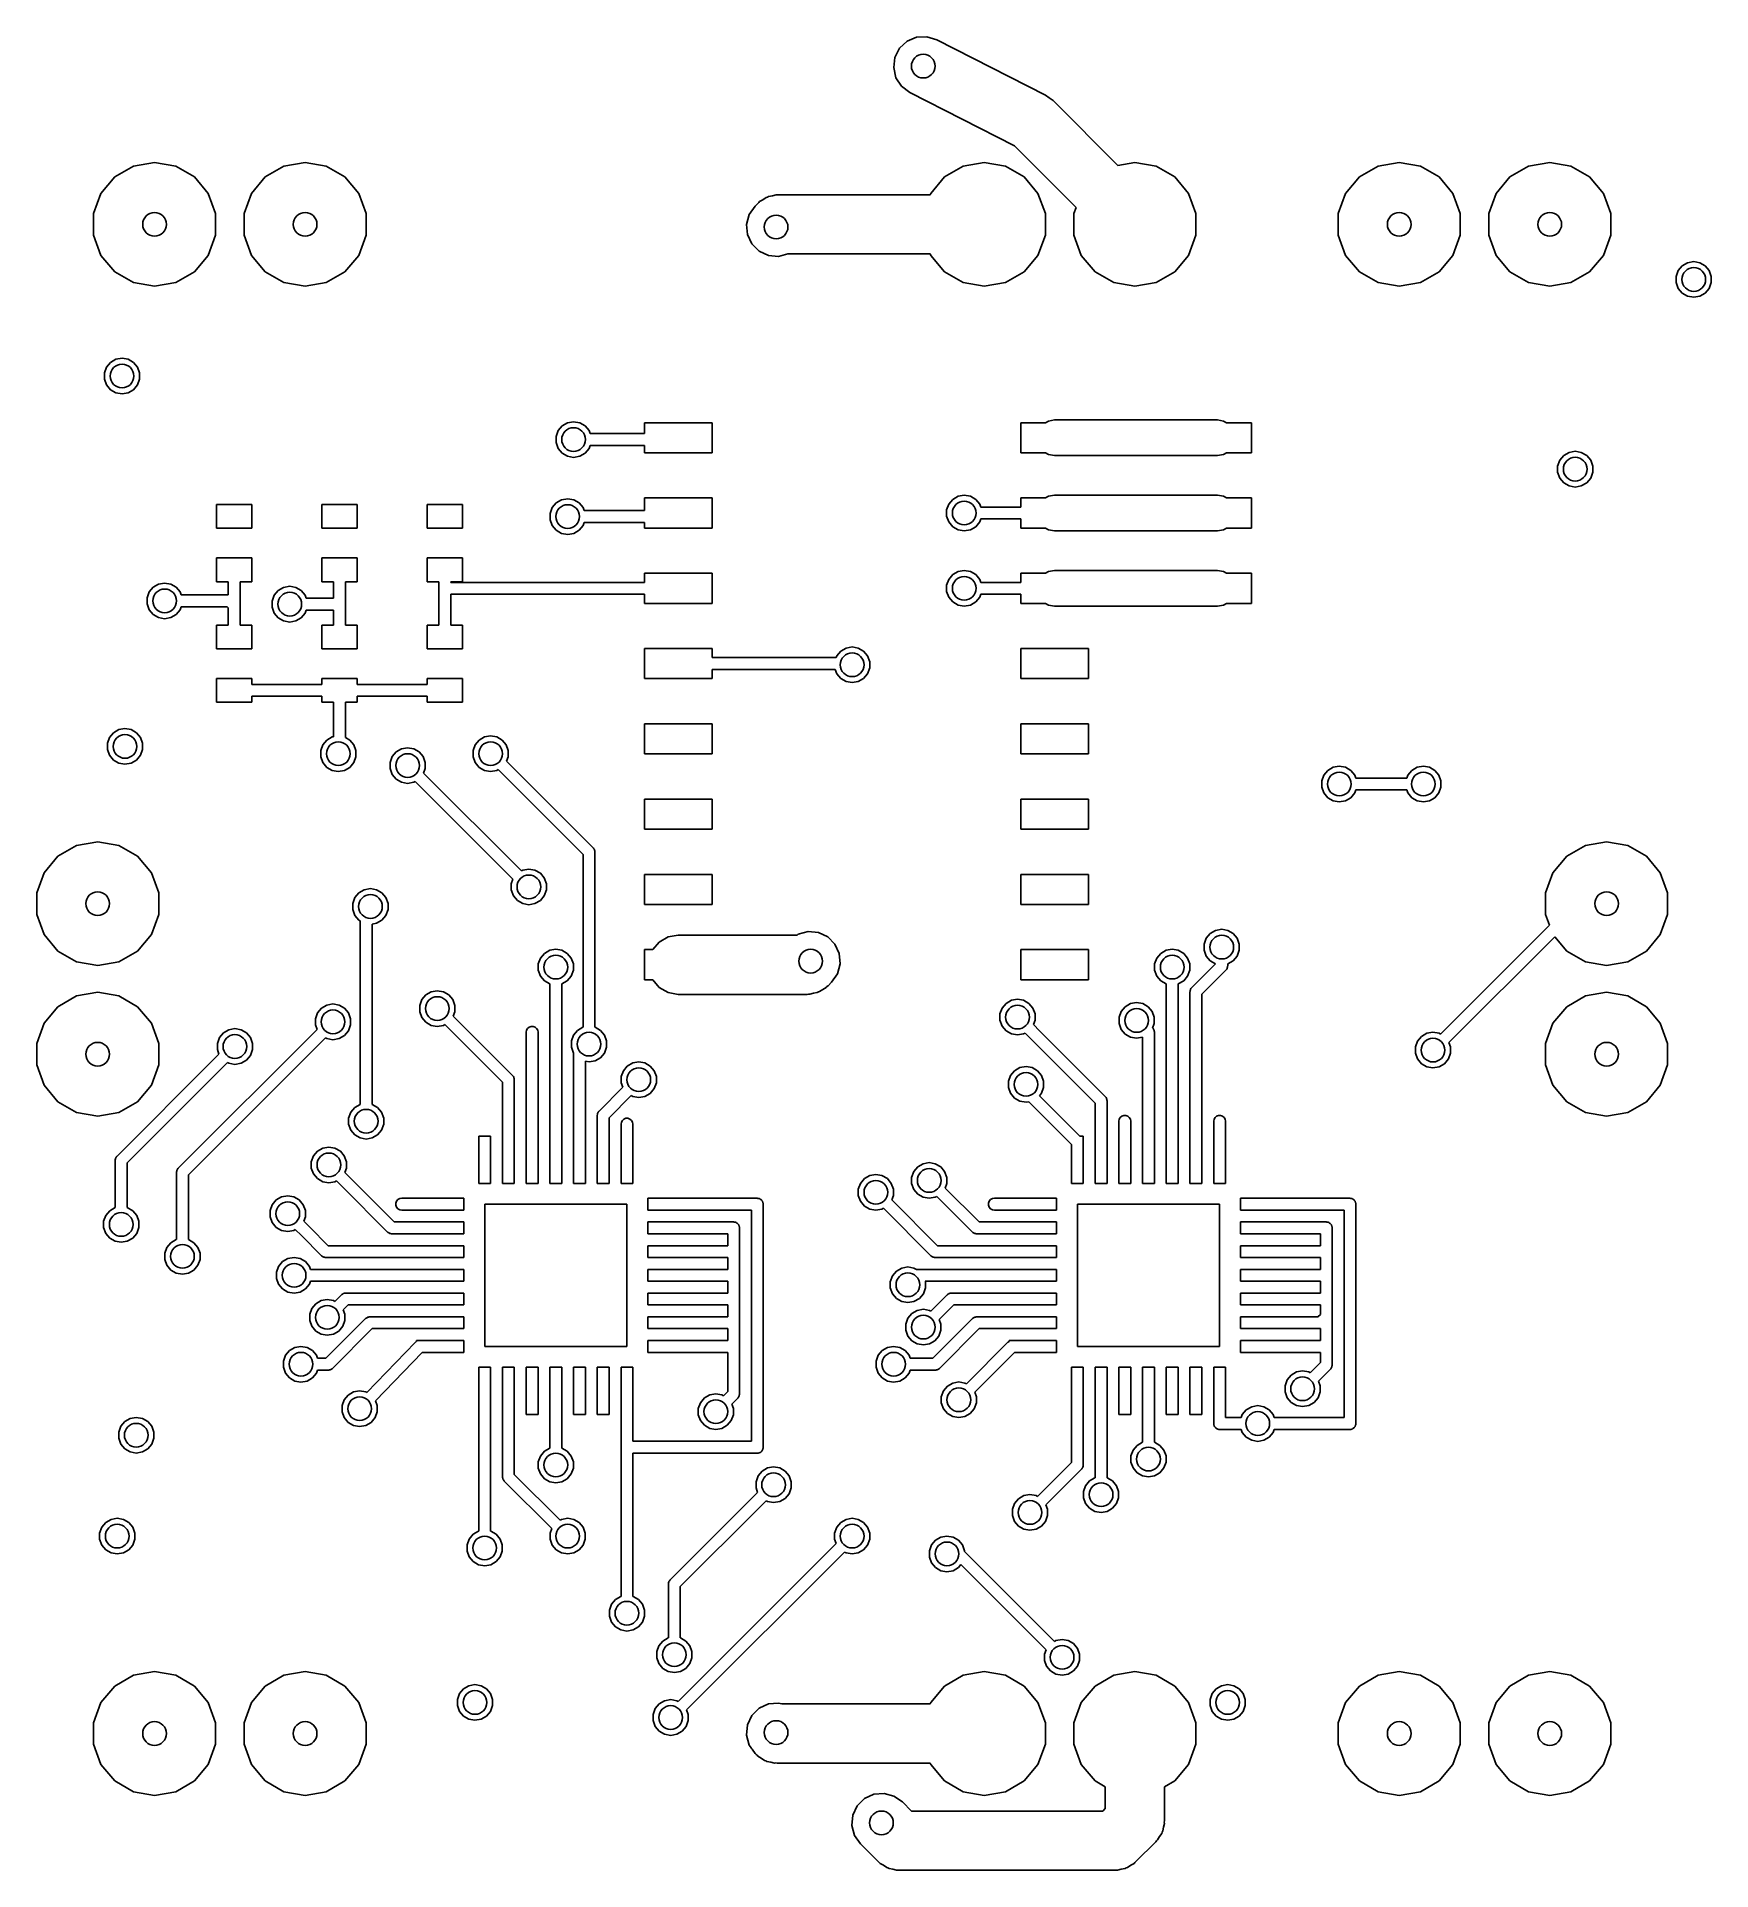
# Model space of a CAD drawing. Extents: x 1.2 to 29.5, y 0 to 30.9.
import ezdxf

# ---------------------------------------------------------------- set-up
doc = ezdxf.new("R2010")
doc.units = 0
doc.header["$MEASUREMENT"] = 0
doc.layers.add('BLACK', color=7, linetype='CONTINUOUS')

msp = doc.modelspace()

# ---------------------------------------------------------------- linework, layer by layer
at = {"layer": 'Black'}
for p, q in [((15.7219, 30.5463), (15.8007, 30.701)), ((15.8007, 30.701), (15.9278, 30.8194)), ((15.9278, 30.8194), (16.0876, 30.8872)), ((16.0876, 30.8872), (16.261, 30.8963)), ((16.261, 30.8963), (16.4271, 30.8455)), ((16.4271, 30.8455), (18.2631, 29.9095)), ((15.7007, 30.3739), (15.7219, 30.5463)), ((15.7397, 30.2047), (15.7007, 30.3739)), ((15.8342, 30.0591), (15.7397, 30.2047)), ((15.9729, 29.9545), (15.8342, 30.0591)), ((17.7384, 29.0545), (15.9729, 29.9545)), ((18.2631, 29.9095), (18.3255, 29.8624)), ((18.3255, 29.8624), (18.3896, 29.8176)), ((18.3896, 29.8176), (19.4824, 28.7247)), ((2.87246, 28.7123), (3.23, 28.7754)), ((3.23, 28.7754), (3.58754, 28.7123)), ((5.41246, 28.7123), (5.77, 28.7754)), ((5.77, 28.7754), (6.12754, 28.7123)), ((16.8725, 28.7123), (17.23, 28.7754)), ((17.23, 28.7754), (17.5875, 28.7123)), ((18.7781, 28.0148), (17.7384, 29.0545)), ((19.4824, 28.7247), (19.77, 28.7754)), ((19.77, 28.7754), (20.1275, 28.7123)), ((23.8725, 28.7123), (24.23, 28.7754)), ((24.23, 28.7754), (24.5875, 28.7123)), ((26.4125, 28.7123), (26.77, 28.7754)), ((26.77, 28.7754), (27.1275, 28.7123)), ((2.32468, 28.2527), (2.55804, 28.5308)), ((2.55804, 28.5308), (2.87246, 28.7123)), ((3.58754, 28.7123), (3.90196, 28.5308)), ((3.90196, 28.5308), (4.13532, 28.2527)), ((4.86468, 28.2527), (5.09804, 28.5308)), ((5.09804, 28.5308), (5.41246, 28.7123)), ((6.12754, 28.7123), (6.44196, 28.5308)), ((6.44196, 28.5308), (6.67532, 28.2527)), ((16.3247, 28.2527), (16.558, 28.5308)), ((16.558, 28.5308), (16.8725, 28.7123)), ((17.5875, 28.7123), (17.902, 28.5308)), ((17.902, 28.5308), (18.1353, 28.2527)), ((20.1275, 28.7123), (20.442, 28.5308)), ((20.442, 28.5308), (20.6753, 28.2527)), ((23.3247, 28.2527), (23.558, 28.5308)), ((23.558, 28.5308), (23.8725, 28.7123)), ((24.5875, 28.7123), (24.902, 28.5308)), ((24.902, 28.5308), (25.1353, 28.2527)), ((25.8647, 28.2527), (26.098, 28.5308)), ((26.098, 28.5308), (26.4125, 28.7123)), ((27.1275, 28.7123), (27.442, 28.5308)), ((27.442, 28.5308), (27.6753, 28.2527)), ((2.2005, 27.9115), (2.32468, 28.2527)), ((4.13532, 28.2527), (4.2595, 27.9115)), ((4.7405, 27.9115), (4.86468, 28.2527)), ((6.67532, 28.2527), (6.7995, 27.9115)), ((13.4952, 28.1457), (13.5487, 28.1832)), ((13.5487, 28.1832), (13.5699, 28.1888)), ((13.5699, 28.1888), (13.589, 28.1998)), ((13.589, 28.1998), (13.6533, 28.2112)), ((13.6533, 28.2112), (13.7164, 28.2281)), ((13.7164, 28.2281), (13.7383, 28.2262)), ((13.7383, 28.2262), (13.76, 28.23)), ((13.76, 28.23), (16.3164, 28.23)), ((16.3164, 28.23), (16.3247, 28.2527)), ((18.1353, 28.2527), (18.2595, 27.9115)), ((20.6753, 28.2527), (20.7995, 27.9115)), ((23.2005, 27.9115), (23.3247, 28.2527)), ((25.1353, 28.2527), (25.2595, 27.9115)), ((25.7405, 27.9115), (25.8647, 28.2527)), ((27.6753, 28.2527), (27.7995, 27.9115)), ((2.2005, 27.5485), (2.2005, 27.9115)), ((4.2595, 27.9115), (4.2595, 27.5485)), ((4.7405, 27.5485), (4.7405, 27.9115)), ((6.7995, 27.9115), (6.7995, 27.5485)), ((13.2179, 27.7296), (13.2628, 27.8973)), ((13.2628, 27.8973), (13.3624, 28.0396)), ((13.3624, 28.0396), (13.4064, 28.0836)), ((13.4064, 28.0836), (13.4245, 28.0962)), ((13.4245, 28.0962), (13.4386, 28.113)), ((13.4386, 28.113), (13.4952, 28.1457)), ((18.2595, 27.9115), (18.2595, 27.5485)), ((18.7405, 27.9115), (18.7781, 28.0148)), ((18.7405, 27.5485), (18.7405, 27.9115)), ((20.7995, 27.9115), (20.7995, 27.5485)), ((23.2005, 27.5485), (23.2005, 27.9115)), ((25.2595, 27.9115), (25.2595, 27.5485)), ((25.7405, 27.5485), (25.7405, 27.9115)), ((27.7995, 27.9115), (27.7995, 27.5485)), ((2.32468, 27.2073), (2.2005, 27.5485)), ((4.2595, 27.5485), (4.13532, 27.2073)), ((4.86468, 27.2073), (4.7405, 27.5485)), ((6.7995, 27.5485), (6.67532, 27.2073)), ((13.233, 27.5566), (13.2179, 27.7296)), ((13.3064, 27.3992), (13.233, 27.5566)), ((18.2595, 27.5485), (18.1353, 27.2073)), ((18.8647, 27.2073), (18.7405, 27.5485)), ((20.7995, 27.5485), (20.6753, 27.2073)), ((23.3247, 27.2073), (23.2005, 27.5485)), ((25.2595, 27.5485), (25.1353, 27.2073)), ((25.8647, 27.2073), (25.7405, 27.5485)), ((27.7995, 27.5485), (27.6753, 27.2073)), ((13.4292, 27.2764), (13.3064, 27.3992)), ((13.5866, 27.203), (13.4292, 27.2764)), ((13.9167, 27.23), (13.7596, 27.1879)), ((16.3164, 27.23), (13.9167, 27.23)), ((16.3247, 27.2073), (16.3164, 27.23)), ((2.55804, 26.9292), (2.32468, 27.2073)), ((2.87246, 26.7477), (2.55804, 26.9292)), ((3.90196, 26.9292), (3.58754, 26.7477)), ((4.13532, 27.2073), (3.90196, 26.9292)), ((5.09804, 26.9292), (4.86468, 27.2073)), ((5.41246, 26.7477), (5.09804, 26.9292)), ((6.44196, 26.9292), (6.12754, 26.7477)), ((6.67532, 27.2073), (6.44196, 26.9292)), ((13.7596, 27.1879), (13.5866, 27.203)), ((16.558, 26.9292), (16.3247, 27.2073)), ((16.8725, 26.7477), (16.558, 26.9292)), ((17.902, 26.9292), (17.5875, 26.7477)), ((18.1353, 27.2073), (17.902, 26.9292)), ((19.098, 26.9292), (18.8647, 27.2073)), ((19.4125, 26.7477), (19.098, 26.9292)), ((20.442, 26.9292), (20.1275, 26.7477)), ((20.6753, 27.2073), (20.442, 26.9292)), ((23.558, 26.9292), (23.3247, 27.2073)), ((23.8725, 26.7477), (23.558, 26.9292)), ((24.902, 26.9292), (24.5875, 26.7477)), ((25.1353, 27.2073), (24.902, 26.9292)), ((26.098, 26.9292), (25.8647, 27.2073)), ((26.4125, 26.7477), (26.098, 26.9292)), ((27.442, 26.9292), (27.1275, 26.7477)), ((27.6753, 27.2073), (27.442, 26.9292)), ((28.9034, 26.8523), (28.9392, 26.9506)), ((28.9392, 26.9506), (29.0064, 27.0307)), ((29.0064, 27.0307), (29.097, 27.083)), ((29.097, 27.083), (29.2, 27.1011)), ((29.2, 27.1011), (29.303, 27.083)), ((29.303, 27.083), (29.3936, 27.0307)), ((29.3936, 27.0307), (29.4608, 26.9506)), ((29.4608, 26.9506), (29.4966, 26.8523)), ((3.23, 26.6846), (2.87246, 26.7477)), ((3.58754, 26.7477), (3.23, 26.6846)), ((5.77, 26.6846), (5.41246, 26.7477)), ((6.12754, 26.7477), (5.77, 26.6846)), ((17.23, 26.6846), (16.8725, 26.7477)), ((17.5875, 26.7477), (17.23, 26.6846)), ((19.77, 26.6846), (19.4125, 26.7477)), ((20.1275, 26.7477), (19.77, 26.6846)), ((24.23, 26.6846), (23.8725, 26.7477)), ((24.5875, 26.7477), (24.23, 26.6846)), ((26.77, 26.6846), (26.4125, 26.7477)), ((27.1275, 26.7477), (26.77, 26.6846)), ((28.9034, 26.7477), (28.9034, 26.8523)), ((28.9392, 26.6494), (28.9034, 26.7477)), ((29.0064, 26.5693), (28.9392, 26.6494)), ((29.4608, 26.6494), (29.3936, 26.5693)), ((29.4966, 26.7477), (29.4608, 26.6494)), ((29.4966, 26.8523), (29.4966, 26.7477)), ((29.097, 26.517), (29.0064, 26.5693)), ((29.2, 26.4989), (29.097, 26.517)), ((29.303, 26.517), (29.2, 26.4989)), ((29.3936, 26.5693), (29.303, 26.517)), ((2.42028, 25.322), (2.48751, 25.4021)), ((2.48751, 25.4021), (2.57809, 25.4544)), ((2.57809, 25.4544), (2.68108, 25.4726)), ((2.68108, 25.4726), (2.78408, 25.4544)), ((2.78408, 25.4544), (2.87466, 25.4021)), ((2.87466, 25.4021), (2.94189, 25.322)), ((2.38451, 25.2237), (2.42028, 25.322)), ((2.38451, 25.1191), (2.38451, 25.2237)), ((2.42028, 25.0209), (2.38451, 25.1191)), ((2.94189, 25.322), (2.97766, 25.2237)), ((2.97766, 25.1191), (2.94189, 25.0209)), ((2.97766, 25.2237), (2.97766, 25.1191)), ((2.48751, 24.9407), (2.42028, 25.0209)), ((2.57809, 24.8884), (2.48751, 24.9407)), ((2.68108, 24.8703), (2.57809, 24.8884)), ((2.78408, 24.8884), (2.68108, 24.8703)), ((2.87466, 24.9407), (2.78408, 24.8884)), ((2.94189, 25.0209), (2.87466, 24.9407)), ((10.0034, 24.1523), (10.0392, 24.2506)), ((10.0034, 24.0477), (10.0034, 24.1523)), ((10.0392, 24.2506), (10.1064, 24.3307)), ((10.1064, 24.3307), (10.197, 24.383)), ((10.197, 24.383), (10.3, 24.4011)), ((10.3, 24.4011), (10.403, 24.383)), ((10.403, 24.383), (10.4936, 24.3307)), ((10.4936, 24.3307), (10.5608, 24.2506)), ((10.5608, 24.2506), (10.5792, 24.2)), ((10.5792, 24.2), (11.4935, 24.2)), ((11.4935, 24.2), (11.4935, 24.384)), ((11.4935, 24.384), (12.6365, 24.384)), ((12.6365, 24.384), (12.6365, 23.876)), ((17.8435, 23.876), (17.8435, 24.384)), ((17.8435, 24.384), (18.2641, 24.384)), ((18.2641, 24.384), (18.3124, 24.4119)), ((18.3124, 24.4119), (18.415, 24.43)), ((18.415, 24.43), (21.165, 24.43)), ((21.165, 24.43), (21.2676, 24.4119)), ((21.2676, 24.4119), (21.3159, 24.384)), ((21.3159, 24.384), (21.7365, 24.384)), ((21.7365, 24.384), (21.7365, 23.876)), ((10.0392, 23.9494), (10.0034, 24.0477)), ((10.1064, 23.8693), (10.0392, 23.9494)), ((10.197, 23.817), (10.1064, 23.8693)), ((10.4936, 23.8693), (10.403, 23.817)), ((10.5608, 23.9494), (10.4936, 23.8693)), ((10.5792, 24), (10.5608, 23.9494)), ((11.4935, 24), (10.5792, 24)), ((11.4935, 23.876), (11.4935, 24)), ((12.6365, 23.876), (11.4935, 23.876)), ((18.2641, 23.876), (17.8435, 23.876)), ((18.3124, 23.8481), (18.2641, 23.876)), ((18.415, 23.83), (18.3124, 23.8481)), ((21.165, 23.83), (18.415, 23.83)), ((21.2676, 23.8481), (21.165, 23.83)), ((21.3159, 23.876), (21.2676, 23.8481)), ((21.7365, 23.876), (21.3159, 23.876)), ((26.9392, 23.7506), (27.0064, 23.8307)), ((27.0064, 23.8307), (27.097, 23.883)), ((27.097, 23.883), (27.2, 23.9011)), ((27.2, 23.9011), (27.303, 23.883)), ((27.303, 23.883), (27.3936, 23.8307)), ((27.3936, 23.8307), (27.4608, 23.7506)), ((10.3, 23.7989), (10.197, 23.817)), ((10.403, 23.817), (10.3, 23.7989)), ((26.9034, 23.6523), (26.9392, 23.7506)), ((26.9034, 23.5477), (26.9034, 23.6523)), ((26.9392, 23.4494), (26.9034, 23.5477)), ((27.4608, 23.7506), (27.4966, 23.6523)), ((27.4966, 23.5477), (27.4608, 23.4494)), ((27.4966, 23.6523), (27.4966, 23.5477)), ((27.0064, 23.3693), (26.9392, 23.4494)), ((27.097, 23.317), (27.0064, 23.3693)), ((27.2, 23.2989), (27.097, 23.317)), ((27.303, 23.317), (27.2, 23.2989)), ((27.3936, 23.3693), (27.303, 23.317)), ((27.4608, 23.4494), (27.3936, 23.3693)), ((4.272, 22.602), (4.272, 23.002)), ((4.272, 23.002), (4.872, 23.002)), ((4.872, 23.002), (4.872, 22.602)), ((6.05, 22.602), (6.05, 23.002)), ((6.05, 23.002), (6.65, 23.002)), ((6.65, 23.002), (6.65, 22.602)), ((7.828, 22.602), (7.828, 23.002)), ((7.828, 23.002), (8.428, 23.002)), ((8.428, 23.002), (8.428, 22.602)), ((9.90343, 22.8523), (9.9392, 22.9506)), ((9.9392, 22.9506), (10.0064, 23.0307)), ((10.0064, 23.0307), (10.097, 23.083)), ((10.097, 23.083), (10.2, 23.1011)), ((10.2, 23.1011), (10.303, 23.083)), ((10.303, 23.083), (10.3936, 23.0307)), ((10.3936, 23.0307), (10.4608, 22.9506)), ((10.4608, 22.9506), (10.4792, 22.9)), ((10.4792, 22.9), (11.4935, 22.9)), ((11.4935, 22.9), (11.4935, 23.114)), ((11.4935, 23.114), (12.6365, 23.114)), ((12.6365, 23.114), (12.6365, 22.606)), ((16.5944, 22.9123), (16.6302, 23.0106)), ((16.5944, 22.8077), (16.5944, 22.9123)), ((16.6302, 23.0106), (16.6974, 23.0907)), ((16.6974, 23.0907), (16.788, 23.143)), ((16.788, 23.143), (16.891, 23.1611)), ((16.891, 23.1611), (16.994, 23.143)), ((16.994, 23.143), (17.0846, 23.0907)), ((17.0846, 23.0907), (17.1518, 23.0106)), ((17.1518, 23.0106), (17.1702, 22.96)), ((17.1702, 22.96), (17.8435, 22.96)), ((17.8435, 22.96), (17.8435, 23.114)), ((17.8435, 23.114), (18.2641, 23.114)), ((18.2641, 23.114), (18.3124, 23.1419)), ((18.3124, 23.1419), (18.415, 23.16)), ((18.415, 23.16), (21.165, 23.16)), ((21.165, 23.16), (21.2676, 23.1419)), ((21.2676, 23.1419), (21.3159, 23.114)), ((21.3159, 23.114), (21.7365, 23.114)), ((21.7365, 23.114), (21.7365, 22.606)), ((4.872, 22.602), (4.272, 22.602)), ((6.65, 22.602), (6.05, 22.602)), ((8.428, 22.602), (7.828, 22.602)), ((9.90343, 22.7477), (9.90343, 22.8523)), ((9.9392, 22.6494), (9.90343, 22.7477)), ((10.0064, 22.5693), (9.9392, 22.6494)), ((10.4608, 22.6494), (10.3936, 22.5693)), ((10.4792, 22.7), (10.4608, 22.6494)), ((11.4935, 22.7), (10.4792, 22.7)), ((11.4935, 22.606), (11.4935, 22.7)), ((12.6365, 22.606), (11.4935, 22.606)), ((16.6302, 22.7094), (16.5944, 22.8077)), ((16.6974, 22.6293), (16.6302, 22.7094)), ((16.788, 22.577), (16.6974, 22.6293)), ((17.0846, 22.6293), (16.994, 22.577)), ((17.1518, 22.7094), (17.0846, 22.6293)), ((17.1702, 22.76), (17.1518, 22.7094)), ((17.8435, 22.76), (17.1702, 22.76)), ((17.8435, 22.606), (17.8435, 22.76)), ((18.2641, 22.606), (17.8435, 22.606)), ((18.3124, 22.5781), (18.2641, 22.606)), ((21.3159, 22.606), (21.2676, 22.5781)), ((21.7365, 22.606), (21.3159, 22.606)), ((10.097, 22.517), (10.0064, 22.5693)), ((10.2, 22.4989), (10.097, 22.517)), ((10.303, 22.517), (10.2, 22.4989)), ((10.3936, 22.5693), (10.303, 22.517)), ((16.891, 22.5589), (16.788, 22.577)), ((16.994, 22.577), (16.891, 22.5589)), ((18.415, 22.56), (18.3124, 22.5781)), ((21.165, 22.56), (18.415, 22.56)), ((21.2676, 22.5781), (21.165, 22.56)), ((4.272, 21.702), (4.272, 22.102)), ((4.272, 22.102), (4.872, 22.102)), ((4.872, 22.102), (4.872, 21.702)), ((6.05, 21.702), (6.05, 22.102)), ((6.05, 22.102), (6.65, 22.102)), ((6.65, 22.102), (6.65, 21.702)), ((7.828, 21.702), (7.828, 22.102)), ((7.828, 22.102), (8.428, 22.102)), ((8.428, 22.102), (8.428, 21.702)), ((3.20643, 21.6087), (3.297, 21.661)), ((3.297, 21.661), (3.4, 21.6792)), ((3.4, 21.6792), (3.503, 21.661)), ((3.503, 21.661), (3.59357, 21.6087)), ((4.472, 21.702), (4.272, 21.702)), ((4.472, 21.478), (4.472, 21.702)), ((4.872, 21.702), (4.672, 21.702)), ((4.672, 21.702), (4.672, 21.3)), ((6.25, 21.702), (6.05, 21.702)), ((6.25, 21.4226), (6.25, 21.702)), ((6.65, 21.702), (6.45, 21.702)), ((6.45, 21.702), (6.45, 21.3)), ((8.028, 21.702), (7.828, 21.702)), ((8.028, 21.6), (8.028, 21.702)), ((8.428, 21.702), (8.228, 21.702)), ((8.228, 21.702), (8.228, 21.69)), ((8.228, 21.69), (11.4935, 21.69)), ((11.4935, 21.69), (11.4935, 21.844)), ((11.4935, 21.844), (12.6365, 21.844)), ((12.6365, 21.844), (12.6365, 21.336)), ((16.5944, 21.6423), (16.6302, 21.7406)), ((16.6302, 21.7406), (16.6974, 21.8207)), ((16.6974, 21.8207), (16.788, 21.873)), ((16.788, 21.873), (16.891, 21.8911)), ((16.891, 21.8911), (16.994, 21.873)), ((16.994, 21.873), (17.0846, 21.8207)), ((17.0846, 21.8207), (17.1518, 21.7406)), ((17.1518, 21.7406), (17.1702, 21.69)), ((17.1702, 21.69), (17.8435, 21.69)), ((17.8435, 21.69), (17.8435, 21.844)), ((17.8435, 21.844), (18.2641, 21.844)), ((18.2641, 21.844), (18.3124, 21.8719)), ((18.3124, 21.8719), (18.415, 21.89)), ((18.415, 21.89), (21.165, 21.89)), ((21.165, 21.89), (21.2676, 21.8719)), ((21.2676, 21.8719), (21.3159, 21.844)), ((21.3159, 21.844), (21.7365, 21.844)), ((21.7365, 21.844), (21.7365, 21.336)), ((3.10343, 21.4303), (3.1392, 21.5286)), ((3.10343, 21.3257), (3.10343, 21.4303)), ((3.1392, 21.5286), (3.20643, 21.6087)), ((3.59357, 21.6087), (3.6608, 21.5286)), ((3.6608, 21.5286), (3.67921, 21.478)), ((3.67921, 21.478), (3.82426, 21.478)), ((3.82426, 21.478), (4.472, 21.478)), ((5.21444, 21.3749), (5.25021, 21.4732)), ((5.21444, 21.2703), (5.21444, 21.3749)), ((5.25021, 21.4732), (5.31743, 21.5533)), ((5.31743, 21.5533), (5.40801, 21.6056)), ((5.40801, 21.6056), (5.51101, 21.6238)), ((5.51101, 21.6238), (5.61401, 21.6056)), ((5.61401, 21.6056), (5.70458, 21.5533)), ((5.70458, 21.5533), (5.77181, 21.4732)), ((5.77181, 21.4732), (5.79021, 21.4226)), ((5.79021, 21.4226), (5.93527, 21.4226)), ((5.93527, 21.4226), (6.25, 21.4226)), ((8.028, 20.97), (8.028, 21.6)), ((11.4935, 21.49), (8.228, 21.49)), ((8.228, 21.49), (8.228, 20.97)), ((11.4935, 21.336), (11.4935, 21.49)), ((16.5944, 21.5377), (16.5944, 21.6423)), ((16.6302, 21.4394), (16.5944, 21.5377)), ((16.6974, 21.3593), (16.6302, 21.4394)), ((16.788, 21.307), (16.6974, 21.3593)), ((17.0846, 21.3593), (16.994, 21.307)), ((17.1518, 21.4394), (17.0846, 21.3593)), ((17.1702, 21.49), (17.1518, 21.4394)), ((17.8435, 21.49), (17.1702, 21.49)), ((17.8435, 21.336), (17.8435, 21.49)), ((3.1392, 21.2274), (3.10343, 21.3257)), ((3.20643, 21.1473), (3.1392, 21.2274)), ((3.297, 21.095), (3.20643, 21.1473)), ((3.4, 21.0769), (3.297, 21.095)), ((3.503, 21.095), (3.4, 21.0769)), ((3.59357, 21.1473), (3.503, 21.095)), ((3.6608, 21.2274), (3.59357, 21.1473)), ((3.67921, 21.278), (3.6608, 21.2274)), ((3.82426, 21.278), (3.67921, 21.278)), ((4.45257, 21.278), (3.82426, 21.278)), ((4.472, 21.2586), (4.45257, 21.278)), ((4.472, 20.97), (4.472, 21.2586)), ((4.672, 21.3), (4.672, 20.97)), ((5.25021, 21.1721), (5.21444, 21.2703)), ((5.31743, 21.0919), (5.25021, 21.1721)), ((5.40801, 21.0397), (5.31743, 21.0919)), ((5.51101, 21.0215), (5.40801, 21.0397)), ((5.61401, 21.0397), (5.51101, 21.0215)), ((5.70458, 21.0919), (5.61401, 21.0397)), ((5.77181, 21.1721), (5.70458, 21.0919)), ((5.79021, 21.2226), (5.77181, 21.1721)), ((5.93527, 21.2226), (5.79021, 21.2226)), ((6.25, 21.2226), (5.93527, 21.2226)), ((6.25, 20.97), (6.25, 21.2226)), ((6.45, 21.3), (6.45, 20.97)), ((12.6365, 21.336), (11.4935, 21.336)), ((16.891, 21.2889), (16.788, 21.307)), ((16.994, 21.307), (16.891, 21.2889)), ((18.2641, 21.336), (17.8435, 21.336)), ((18.3124, 21.3081), (18.2641, 21.336)), ((18.415, 21.29), (18.3124, 21.3081)), ((21.165, 21.29), (18.415, 21.29)), ((21.2676, 21.3081), (21.165, 21.29)), ((21.3159, 21.336), (21.2676, 21.3081)), ((21.7365, 21.336), (21.3159, 21.336)), ((4.272, 20.57), (4.272, 20.97)), ((4.272, 20.97), (4.472, 20.97)), ((4.672, 20.97), (4.872, 20.97)), ((4.872, 20.97), (4.872, 20.57)), ((6.05, 20.57), (6.05, 20.97)), ((6.05, 20.97), (6.25, 20.97)), ((6.45, 20.97), (6.65, 20.97)), ((6.65, 20.97), (6.65, 20.57)), ((7.828, 20.57), (7.828, 20.97)), ((7.828, 20.97), (8.028, 20.97)), ((8.228, 20.97), (8.428, 20.97)), ((8.428, 20.97), (8.428, 20.57)), ((4.872, 20.57), (4.272, 20.57)), ((6.65, 20.57), (6.05, 20.57)), ((8.428, 20.57), (7.828, 20.57)), ((11.4935, 20.066), (11.4935, 20.574)), ((11.4935, 20.574), (12.6365, 20.574)), ((12.6365, 20.574), (12.6365, 20.42)), ((12.6365, 20.42), (14.7281, 20.42)), ((14.7281, 20.42), (14.7392, 20.4506)), ((14.7392, 20.4506), (14.8064, 20.5307)), ((14.8064, 20.5307), (14.897, 20.583)), ((14.897, 20.583), (15, 20.6011)), ((15, 20.6011), (15.103, 20.583)), ((15.103, 20.583), (15.1936, 20.5307)), ((15.1936, 20.5307), (15.2608, 20.4506)), ((15.2608, 20.4506), (15.2966, 20.3523)), ((17.8435, 20.066), (17.8435, 20.574)), ((17.8435, 20.574), (18.9865, 20.574)), ((18.9865, 20.574), (18.9865, 20.066)), ((14.7135, 20.22), (12.6365, 20.22)), ((12.6365, 20.22), (12.6365, 20.066)), ((14.7392, 20.1494), (14.7135, 20.22)), ((14.8064, 20.0693), (14.7392, 20.1494)), ((15.2608, 20.1494), (15.1936, 20.0693)), ((15.2966, 20.2477), (15.2608, 20.1494)), ((15.2966, 20.3523), (15.2966, 20.2477)), ((4.272, 19.67), (4.272, 20.07)), ((4.272, 20.07), (4.872, 20.07)), ((4.872, 20.07), (4.872, 19.97)), ((4.872, 19.97), (6.05, 19.97)), ((6.05, 19.97), (6.05, 20.07)), ((6.05, 20.07), (6.65, 20.07)), ((6.65, 20.07), (6.65, 19.97)), ((6.65, 19.97), (7.828, 19.97)), ((7.828, 19.97), (7.828, 20.07)), ((7.828, 20.07), (8.428, 20.07)), ((8.428, 20.07), (8.428, 19.67)), ((12.6365, 20.066), (11.4935, 20.066)), ((14.897, 20.017), (14.8064, 20.0693)), ((15, 19.9989), (14.897, 20.017)), ((15.103, 20.017), (15, 19.9989)), ((15.1936, 20.0693), (15.103, 20.017)), ((18.9865, 20.066), (17.8435, 20.066)), ((4.872, 19.67), (4.272, 19.67)), ((6.05, 19.77), (4.872, 19.77)), ((4.872, 19.77), (4.872, 19.67)), ((6.05, 19.67), (6.05, 19.77)), ((6.25, 19.67), (6.05, 19.67)), ((6.25, 19.087), (6.25, 19.67)), ((6.65, 19.67), (6.45, 19.67)), ((6.45, 19.67), (6.45, 19.0732)), ((7.828, 19.77), (6.65, 19.77)), ((6.65, 19.77), (6.65, 19.67)), ((7.828, 19.67), (7.828, 19.77)), ((8.428, 19.67), (7.828, 19.67)), ((2.53693, 19.1537), (2.6275, 19.206)), ((2.6275, 19.206), (2.7305, 19.2241)), ((2.7305, 19.2241), (2.8335, 19.206)), ((2.8335, 19.206), (2.92407, 19.1537)), ((11.4935, 18.796), (11.4935, 19.304)), ((11.4935, 19.304), (12.6365, 19.304)), ((12.6365, 19.304), (12.6365, 18.796)), ((17.8435, 18.796), (17.8435, 19.304)), ((17.8435, 19.304), (18.9865, 19.304)), ((18.9865, 19.304), (18.9865, 18.796)), ((2.43393, 18.9753), (2.4697, 19.0736)), ((2.43393, 18.8707), (2.43393, 18.9753)), ((2.4697, 18.7724), (2.43393, 18.8707)), ((2.4697, 19.0736), (2.53693, 19.1537)), ((2.92407, 19.1537), (2.9913, 19.0736)), ((2.9913, 19.0736), (3.02707, 18.9753)), ((3.02707, 18.8707), (2.9913, 18.7724)), ((3.02707, 18.9753), (3.02707, 18.8707)), ((6.03343, 18.8523), (6.0692, 18.9506)), ((6.0692, 18.9506), (6.13643, 19.0307)), ((6.13643, 19.0307), (6.227, 19.083)), ((6.227, 19.083), (6.25, 19.087)), ((6.45, 19.0732), (6.52357, 19.0307)), ((6.52357, 19.0307), (6.5908, 18.9506)), ((6.5908, 18.9506), (6.62657, 18.8523)), ((7.30643, 18.8307), (7.397, 18.883)), ((7.397, 18.883), (7.5, 18.9011)), ((7.5, 18.9011), (7.603, 18.883)), ((7.603, 18.883), (7.69357, 18.8307)), ((8.60343, 18.8523), (8.6392, 18.9506)), ((8.6392, 18.9506), (8.70643, 19.0307)), ((8.70643, 19.0307), (8.797, 19.083)), ((8.797, 19.083), (8.9, 19.1011)), ((8.9, 19.1011), (9.003, 19.083)), ((9.003, 19.083), (9.09357, 19.0307)), ((9.09357, 19.0307), (9.1608, 18.9506)), ((9.1608, 18.9506), (9.19657, 18.8523)), ((2.53693, 18.6923), (2.4697, 18.7724)), ((2.6275, 18.64), (2.53693, 18.6923)), ((2.7305, 18.6219), (2.6275, 18.64)), ((2.8335, 18.64), (2.7305, 18.6219)), ((2.92407, 18.6923), (2.8335, 18.64)), ((2.9913, 18.7724), (2.92407, 18.6923)), ((6.03343, 18.7477), (6.03343, 18.8523)), ((6.0692, 18.6494), (6.03343, 18.7477)), ((6.13643, 18.5693), (6.0692, 18.6494)), ((6.227, 18.517), (6.13643, 18.5693)), ((6.52357, 18.5693), (6.433, 18.517)), ((6.5908, 18.6494), (6.52357, 18.5693)), ((6.62657, 18.7477), (6.5908, 18.6494)), ((6.62657, 18.8523), (6.62657, 18.7477)), ((7.20343, 18.6523), (7.2392, 18.7506)), ((7.20343, 18.5477), (7.20343, 18.6523)), ((7.2392, 18.7506), (7.30643, 18.8307)), ((7.69357, 18.8307), (7.7608, 18.7506)), ((7.7608, 18.7506), (7.79657, 18.6523)), ((7.79657, 18.6523), (7.79657, 18.5477)), ((8.60343, 18.7477), (8.60343, 18.8523)), ((8.6392, 18.6494), (8.60343, 18.7477)), ((8.70643, 18.5693), (8.6392, 18.6494)), ((8.797, 18.517), (8.70643, 18.5693)), ((9.19657, 18.7477), (9.16912, 18.6723)), ((9.16912, 18.6723), (10.6307, 17.2107)), ((9.19657, 18.8523), (9.19657, 18.7477)), ((12.6365, 18.796), (11.4935, 18.796)), ((18.9865, 18.796), (17.8435, 18.796)), ((23.0259, 18.5187), (23.1165, 18.571)), ((23.1165, 18.571), (23.2195, 18.5891)), ((23.2195, 18.5891), (23.3225, 18.571)), ((23.3225, 18.571), (23.4131, 18.5187)), ((24.4444, 18.5187), (24.535, 18.571)), ((24.535, 18.571), (24.638, 18.5891)), ((24.638, 18.5891), (24.741, 18.571)), ((24.741, 18.571), (24.8316, 18.5187)), ((6.33, 18.4989), (6.227, 18.517)), ((6.433, 18.517), (6.33, 18.4989)), ((7.2392, 18.4494), (7.20343, 18.5477)), ((7.30643, 18.3693), (7.2392, 18.4494)), ((7.397, 18.317), (7.30643, 18.3693)), ((7.5, 18.2989), (7.397, 18.317)), ((7.603, 18.317), (7.5, 18.2989)), ((7.62745, 18.3311), (7.603, 18.317)), ((9.27651, 16.6821), (7.62745, 18.3311)), ((7.79657, 18.5477), (7.76912, 18.4723)), ((7.76912, 18.4723), (9.41874, 16.8227)), ((8.9, 18.4989), (8.797, 18.517)), ((9.003, 18.517), (8.9, 18.4989)), ((9.02745, 18.5311), (9.003, 18.517)), ((10.46, 17.0986), (9.02745, 18.5311)), ((22.9229, 18.3403), (22.9587, 18.4386)), ((22.9229, 18.2357), (22.9229, 18.3403)), ((22.9587, 18.4386), (23.0259, 18.5187)), ((23.4131, 18.5187), (23.4803, 18.4386)), ((23.4803, 18.4386), (23.4987, 18.388)), ((23.4987, 18.388), (24.3588, 18.388)), ((24.3588, 18.388), (24.3772, 18.4386)), ((24.3772, 18.4386), (24.4444, 18.5187)), ((24.8316, 18.5187), (24.8988, 18.4386)), ((24.8988, 18.4386), (24.9346, 18.3403)), ((24.9346, 18.3403), (24.9346, 18.2357)), ((11.4935, 17.526), (11.4935, 18.034)), ((11.4935, 18.034), (12.6365, 18.034)), ((12.6365, 18.034), (12.6365, 17.526)), ((17.8435, 17.526), (17.8435, 18.034)), ((17.8435, 18.034), (18.9865, 18.034)), ((18.9865, 18.034), (18.9865, 17.526)), ((22.9587, 18.1374), (22.9229, 18.2357)), ((23.0259, 18.0573), (22.9587, 18.1374)), ((23.1165, 18.005), (23.0259, 18.0573)), ((23.2195, 17.9869), (23.1165, 18.005)), ((23.3225, 18.005), (23.2195, 17.9869)), ((23.4131, 18.0573), (23.3225, 18.005)), ((23.4803, 18.1374), (23.4131, 18.0573)), ((23.4987, 18.188), (23.4803, 18.1374)), ((24.3588, 18.188), (23.4987, 18.188)), ((24.3772, 18.1374), (24.3588, 18.188)), ((24.4444, 18.0573), (24.3772, 18.1374)), ((24.535, 18.005), (24.4444, 18.0573)), ((24.638, 17.9869), (24.535, 18.005)), ((24.741, 18.005), (24.638, 17.9869)), ((24.8316, 18.0573), (24.741, 18.005)), ((24.8988, 18.1374), (24.8316, 18.0573)), ((24.9346, 18.2357), (24.8988, 18.1374)), ((12.6365, 17.526), (11.4935, 17.526)), ((18.9865, 17.526), (17.8435, 17.526)), ((1.36468, 16.7927), (1.59804, 17.0708)), ((1.59804, 17.0708), (1.91246, 17.2523)), ((1.91246, 17.2523), (2.27, 17.3154)), ((2.27, 17.3154), (2.62754, 17.2523)), ((2.62754, 17.2523), (2.94196, 17.0708)), ((2.94196, 17.0708), (3.17532, 16.7927)), ((10.46, 14.3253), (10.46, 17.0986)), ((10.6307, 17.2107), (10.6332, 17.2071)), ((10.6332, 17.2071), (10.6366, 17.2043)), ((10.6366, 17.2043), (10.6431, 17.193)), ((10.6431, 17.193), (10.6506, 17.1823)), ((10.6506, 17.1823), (10.6518, 17.178)), ((10.6518, 17.178), (10.654, 17.1742)), ((10.654, 17.1742), (10.6562, 17.1613)), ((10.6562, 17.1613), (10.6596, 17.1487)), ((10.6596, 17.1487), (10.6592, 17.1443)), ((10.6592, 17.1443), (10.66, 17.14)), ((10.66, 17.14), (10.66, 14.3253)), ((26.8247, 16.7927), (27.058, 17.0708)), ((27.058, 17.0708), (27.3725, 17.2523)), ((27.3725, 17.2523), (27.73, 17.3154)), ((27.73, 17.3154), (28.0875, 17.2523)), ((28.0875, 17.2523), (28.402, 17.0708)), ((28.402, 17.0708), (28.6353, 16.7927)), ((1.2405, 16.4515), (1.36468, 16.7927)), ((3.17532, 16.7927), (3.2995, 16.4515)), ((9.41874, 16.8227), (9.44224, 16.8362)), ((9.44224, 16.8362), (9.54524, 16.8544)), ((9.54524, 16.8544), (9.64823, 16.8362)), ((9.64823, 16.8362), (9.73881, 16.784)), ((9.73881, 16.784), (9.80604, 16.7038)), ((11.4935, 16.256), (11.4935, 16.764)), ((11.4935, 16.764), (12.6365, 16.764)), ((12.6365, 16.764), (12.6365, 16.256)), ((17.8435, 16.256), (17.8435, 16.764)), ((17.8435, 16.764), (18.9865, 16.764)), ((18.9865, 16.764), (18.9865, 16.256)), ((26.7005, 16.4515), (26.8247, 16.7927)), ((28.6353, 16.7927), (28.7595, 16.4515)), ((1.2405, 16.0885), (1.2405, 16.4515)), ((3.2995, 16.4515), (3.2995, 16.0885)), ((6.6112, 16.3729), (6.67842, 16.453)), ((6.67842, 16.453), (6.769, 16.5053)), ((6.769, 16.5053), (6.872, 16.5235)), ((6.872, 16.5235), (6.975, 16.5053)), ((6.975, 16.5053), (7.06557, 16.453)), ((7.06557, 16.453), (7.1328, 16.3729)), ((9.24867, 16.6056), (9.27651, 16.6821)), ((9.24867, 16.501), (9.24867, 16.6056)), ((9.28444, 16.4027), (9.24867, 16.501)), ((9.35166, 16.3226), (9.28444, 16.4027)), ((9.80604, 16.4027), (9.73881, 16.3226)), ((9.80604, 16.7038), (9.84181, 16.6056)), ((9.84181, 16.501), (9.80604, 16.4027)), ((9.84181, 16.6056), (9.84181, 16.501)), ((26.7005, 16.0885), (26.7005, 16.4515)), ((28.7595, 16.4515), (28.7595, 16.0885)), ((1.36468, 15.7473), (1.2405, 16.0885)), ((3.2995, 16.0885), (3.17532, 15.7473)), ((6.57543, 16.2746), (6.6112, 16.3729)), ((6.57543, 16.17), (6.57543, 16.2746)), ((6.6112, 16.0718), (6.57543, 16.17)), ((7.1328, 16.3729), (7.16857, 16.2746)), ((7.16857, 16.17), (7.1328, 16.0718)), ((7.16857, 16.2746), (7.16857, 16.17)), ((9.44224, 16.2703), (9.35166, 16.3226)), ((9.54524, 16.2521), (9.44224, 16.2703)), ((9.64823, 16.2703), (9.54524, 16.2521)), ((9.73881, 16.3226), (9.64823, 16.2703)), ((12.6365, 16.256), (11.4935, 16.256)), ((18.9865, 16.256), (17.8435, 16.256)), ((26.7663, 15.9077), (26.7005, 16.0885)), ((28.7595, 16.0885), (28.6353, 15.7473)), ((6.67842, 15.9916), (6.6112, 16.0718)), ((6.7, 15.9792), (6.67842, 15.9916)), ((6.7, 12.8835), (6.7, 15.9792)), ((6.975, 15.9393), (6.9, 15.9261)), ((6.9, 15.9261), (6.9, 12.8835)), ((7.06557, 15.9916), (6.975, 15.9393)), ((7.1328, 16.0718), (7.06557, 15.9916)), ((14.0887, 15.7532), (14.2564, 15.7981)), ((14.2564, 15.7981), (14.4294, 15.783)), ((14.4294, 15.783), (14.5868, 15.7096)), ((21.0424, 15.7675), (21.133, 15.8198)), ((21.133, 15.8198), (21.236, 15.8379)), ((21.236, 15.8379), (21.339, 15.8198)), ((21.339, 15.8198), (21.4295, 15.7675)), ((24.9274, 14.0689), (26.7663, 15.9077)), ((1.59804, 15.4692), (1.36468, 15.7473)), ((1.91246, 15.2877), (1.59804, 15.4692)), ((2.94196, 15.4692), (2.62754, 15.2877)), ((3.17532, 15.7473), (2.94196, 15.4692)), ((9.80643, 15.4307), (9.897, 15.483)), ((9.897, 15.483), (10, 15.5011)), ((10, 15.5011), (10.103, 15.483)), ((10.103, 15.483), (10.1936, 15.4307)), ((11.4935, 14.986), (11.4935, 15.494)), ((11.4935, 15.494), (11.6353, 15.494)), ((11.6353, 15.494), (11.7436, 15.623)), ((11.7436, 15.623), (11.894, 15.7098)), ((11.894, 15.7098), (12.065, 15.74)), ((12.065, 15.74), (14.0699, 15.74)), ((14.0699, 15.74), (14.0887, 15.7532)), ((14.5868, 15.7096), (14.7096, 15.5868)), ((14.7096, 15.5868), (14.783, 15.4294)), ((17.8435, 14.986), (17.8435, 15.494)), ((17.8435, 15.494), (18.9865, 15.494)), ((18.9865, 15.494), (18.9865, 14.986)), ((20.2064, 15.4307), (20.297, 15.483)), ((20.297, 15.483), (20.4, 15.5011)), ((20.4, 15.5011), (20.503, 15.483)), ((20.503, 15.483), (20.5936, 15.4307)), ((20.9394, 15.5891), (20.9752, 15.6874)), ((20.9394, 15.4845), (20.9394, 15.5891)), ((20.9752, 15.3862), (20.9394, 15.4845)), ((20.9752, 15.6874), (21.0424, 15.7675)), ((21.4295, 15.7675), (21.4968, 15.6874)), ((21.4968, 15.6874), (21.5325, 15.5891)), ((21.5325, 15.4845), (21.4968, 15.3862)), ((21.5325, 15.5891), (21.5325, 15.4845)), ((26.8539, 15.7125), (25.0691, 13.9277)), ((27.058, 15.4692), (26.8539, 15.7125)), ((27.3725, 15.2877), (27.058, 15.4692)), ((28.402, 15.4692), (28.0875, 15.2877)), ((28.6353, 15.7473), (28.402, 15.4692)), ((2.27, 15.2246), (1.91246, 15.2877)), ((2.62754, 15.2877), (2.27, 15.2246)), ((9.70343, 15.2523), (9.7392, 15.3506)), ((9.70343, 15.1477), (9.70343, 15.2523)), ((9.7392, 15.3506), (9.80643, 15.4307)), ((10.1936, 15.4307), (10.2608, 15.3506)), ((10.2608, 15.3506), (10.2966, 15.2523)), ((10.2966, 15.2523), (10.2966, 15.1477)), ((14.7981, 15.2564), (14.7532, 15.0887)), ((14.783, 15.4294), (14.7981, 15.2564)), ((20.1034, 15.2523), (20.1392, 15.3506)), ((20.1034, 15.1477), (20.1034, 15.2523)), ((20.1392, 15.3506), (20.2064, 15.4307)), ((20.5936, 15.4307), (20.6608, 15.3506)), ((20.6608, 15.3506), (20.6966, 15.2523)), ((20.6966, 15.2523), (20.6966, 15.1477)), ((20.7293, 14.854), (21.1305, 15.2552)), ((21.0424, 15.3061), (20.9752, 15.3862)), ((21.1305, 15.2552), (21.0424, 15.3061)), ((21.3191, 15.1663), (21.3126, 15.155)), ((21.3266, 15.177), (21.3191, 15.1663)), ((21.3277, 15.1813), (21.3266, 15.177)), ((21.3299, 15.1851), (21.3277, 15.1813)), ((21.3322, 15.198), (21.3299, 15.1851)), ((21.3356, 15.2106), (21.3322, 15.198)), ((21.336, 15.2193), (21.3352, 15.215)), ((21.3352, 15.215), (21.3356, 15.2106)), ((21.339, 15.2538), (21.336, 15.2533)), ((21.336, 15.2533), (21.336, 15.2193)), ((21.4295, 15.3061), (21.339, 15.2538)), ((21.4968, 15.3862), (21.4295, 15.3061)), ((27.73, 15.2246), (27.3725, 15.2877)), ((28.0875, 15.2877), (27.73, 15.2246)), ((9.7392, 15.0494), (9.70343, 15.1477)), ((9.80643, 14.9693), (9.7392, 15.0494)), ((9.897, 14.917), (9.80643, 14.9693)), ((9.9, 14.9165), (9.897, 14.917)), ((9.9, 12.35), (9.9, 14.9165)), ((10.103, 14.917), (10.1, 14.9165)), ((10.1, 14.9165), (10.1, 12.35)), ((10.1936, 14.9693), (10.103, 14.917)), ((10.2608, 15.0494), (10.1936, 14.9693)), ((10.2966, 15.1477), (10.2608, 15.0494)), ((11.6353, 14.986), (11.4935, 14.986)), ((11.7436, 14.857), (11.6353, 14.986)), ((11.894, 14.7702), (11.7436, 14.857)), ((14.5614, 14.857), (14.5048, 14.8243)), ((14.5755, 14.8738), (14.5614, 14.857)), ((14.5936, 14.8864), (14.5755, 14.8738)), ((14.6536, 14.9464), (14.5936, 14.8864)), ((14.7532, 15.0887), (14.6536, 14.9464)), ((18.9865, 14.986), (17.8435, 14.986)), ((20.1392, 15.0494), (20.1034, 15.1477)), ((20.2064, 14.9693), (20.1392, 15.0494)), ((20.297, 14.917), (20.2064, 14.9693)), ((20.3, 14.9165), (20.297, 14.917)), ((20.3, 12.35), (20.3, 14.9165)), ((20.503, 14.917), (20.5, 14.9165)), ((20.5, 14.9165), (20.5, 12.35)), ((20.5936, 14.9693), (20.503, 14.917)), ((20.6608, 15.0494), (20.5936, 14.9693)), ((20.6966, 15.1477), (20.6608, 15.0494)), ((20.7234, 14.8476), (20.7268, 14.8504)), ((20.7268, 14.8504), (20.7293, 14.854)), ((21.3067, 15.1486), (20.9, 14.7419)), ((21.3092, 15.1522), (21.3067, 15.1486)), ((21.3126, 15.155), (21.3092, 15.1522)), ((1.59804, 14.5308), (1.91246, 14.7123)), ((1.91246, 14.7123), (2.27, 14.7754)), ((2.27, 14.7754), (2.62754, 14.7123)), ((2.62754, 14.7123), (2.94196, 14.5308)), ((6.04642, 14.5068), (6.13699, 14.5591)), ((6.13699, 14.5591), (6.23999, 14.5773)), ((6.23999, 14.5773), (6.34299, 14.5591)), ((6.34299, 14.5591), (6.43356, 14.5068)), ((7.70343, 14.5523), (7.7392, 14.6506)), ((7.70343, 14.4477), (7.70343, 14.5523)), ((7.7392, 14.6506), (7.80643, 14.7307)), ((7.80643, 14.7307), (7.897, 14.783)), ((7.897, 14.783), (8, 14.8011)), ((8, 14.8011), (8.103, 14.783)), ((8.103, 14.783), (8.19357, 14.7307)), ((8.19357, 14.7307), (8.2608, 14.6506)), ((8.2608, 14.6506), (8.29657, 14.5523)), ((8.29657, 14.5523), (8.29657, 14.4477)), ((12.065, 14.74), (11.894, 14.7702)), ((14.24, 14.74), (12.065, 14.74)), ((14.2617, 14.7438), (14.24, 14.74)), ((14.2836, 14.7419), (14.2617, 14.7438)), ((14.3467, 14.7588), (14.2836, 14.7419)), ((14.411, 14.7702), (14.3467, 14.7588)), ((14.4301, 14.7812), (14.411, 14.7702)), ((14.4513, 14.7868), (14.4301, 14.7812)), ((14.5048, 14.8243), (14.4513, 14.7868)), ((17.5292, 14.5071), (17.5964, 14.5872)), ((17.5964, 14.5872), (17.687, 14.6395)), ((17.687, 14.6395), (17.79, 14.6577)), ((17.79, 14.6577), (17.893, 14.6395)), ((17.893, 14.6395), (17.9835, 14.5872)), ((17.9835, 14.5872), (18.0508, 14.5071)), ((19.6064, 14.5307), (19.697, 14.583)), ((19.697, 14.583), (19.8, 14.6011)), ((19.8, 14.6011), (19.903, 14.583)), ((19.903, 14.583), (19.9936, 14.5307)), ((20.7, 14.7833), (20.7008, 14.7877)), ((20.7, 12.35), (20.7, 14.7833)), ((20.7004, 14.792), (20.7038, 14.8047)), ((20.7008, 14.7877), (20.7004, 14.792)), ((20.7038, 14.8047), (20.706, 14.8175)), ((20.706, 14.8175), (20.7082, 14.8213)), ((20.7082, 14.8213), (20.7094, 14.8256)), ((20.7094, 14.8256), (20.7169, 14.8363)), ((20.7169, 14.8363), (20.7234, 14.8476)), ((20.9, 14.7419), (20.9, 12.35)), ((27.058, 14.5308), (27.3725, 14.7123)), ((27.3725, 14.7123), (27.73, 14.7754)), ((27.73, 14.7754), (28.0875, 14.7123)), ((28.0875, 14.7123), (28.402, 14.5308)), ((1.2405, 13.9115), (1.36468, 14.2527)), ((1.36468, 14.2527), (1.59804, 14.5308)), ((2.94196, 14.5308), (3.17532, 14.2527)), ((3.17532, 14.2527), (3.2995, 13.9115)), ((5.94342, 14.3284), (5.97919, 14.4267)), ((5.94342, 14.2238), (5.94342, 14.3284)), ((5.97919, 14.4267), (6.04642, 14.5068)), ((6.43356, 14.5068), (6.50079, 14.4267)), ((6.50079, 14.4267), (6.53656, 14.3284)), ((6.53656, 14.3284), (6.53656, 14.2238)), ((7.7392, 14.3494), (7.70343, 14.4477)), ((7.80643, 14.2693), (7.7392, 14.3494)), ((7.897, 14.217), (7.80643, 14.2693)), ((8.12745, 14.2311), (8.103, 14.217)), ((9.1, 13.2586), (8.12745, 14.2311)), ((8.29657, 14.4477), (8.26912, 14.3723)), ((8.26912, 14.3723), (9.27071, 13.3707)), ((10.46, 14.1845), (10.46, 14.3253)), ((10.66, 14.3253), (10.66, 14.1845)), ((17.4934, 14.4088), (17.5292, 14.5071)), ((17.4934, 14.3043), (17.4934, 14.4088)), ((17.5292, 14.206), (17.4934, 14.3043)), ((18.0508, 14.5071), (18.0865, 14.4088)), ((18.0865, 14.3043), (18.0591, 14.2288)), ((18.0865, 14.4088), (18.0865, 14.3043)), ((19.5034, 14.3523), (19.5392, 14.4506)), ((19.5034, 14.2477), (19.5034, 14.3523)), ((19.5392, 14.1494), (19.5034, 14.2477)), ((19.5392, 14.4506), (19.6064, 14.5307)), ((19.9936, 14.5307), (20.0608, 14.4506)), ((20.0608, 14.4506), (20.0966, 14.3523)), ((20.0966, 14.2477), (20.0691, 14.1723)), ((20.0966, 14.3523), (20.0966, 14.2477)), ((26.7005, 13.9115), (26.8247, 14.2527)), ((26.8247, 14.2527), (27.058, 14.5308)), ((28.402, 14.5308), (28.6353, 14.2527)), ((28.6353, 14.2527), (28.7595, 13.9115)), ((3.62929, 11.8068), (5.97087, 14.1484)), ((6.11254, 14.0073), (3.8, 11.6947)), ((4.28927, 13.9123), (4.32504, 14.0106)), ((4.32504, 14.0106), (4.39227, 14.0907)), ((4.39227, 14.0907), (4.48284, 14.143)), ((4.48284, 14.143), (4.58584, 14.1612)), ((4.58584, 14.1612), (4.68884, 14.143)), ((4.68884, 14.143), (4.77941, 14.0907)), ((4.77941, 14.0907), (4.84664, 14.0106)), ((4.84664, 14.0106), (4.88241, 13.9123)), ((5.97087, 14.1484), (5.94342, 14.2238)), ((6.13699, 13.9931), (6.11254, 14.0073)), ((6.23999, 13.975), (6.13699, 13.9931)), ((6.34299, 13.9931), (6.23999, 13.975)), ((6.43356, 14.0454), (6.34299, 13.9931)), ((6.50079, 14.1255), (6.43356, 14.0454)), ((6.53656, 14.2238), (6.50079, 14.1255)), ((8, 14.1989), (7.897, 14.217)), ((8.103, 14.217), (8, 14.1989)), ((9.5, 14.1), (9.50603, 14.1342)), ((9.5, 12.35), (9.5, 14.1)), ((9.50603, 14.1342), (9.5234, 14.1643)), ((9.5234, 14.1643), (9.55, 14.1866)), ((9.55, 14.1866), (9.58263, 14.1985)), ((9.58263, 14.1985), (9.61736, 14.1985)), ((9.61736, 14.1985), (9.65, 14.1866)), ((9.65, 14.1866), (9.6766, 14.1643)), ((9.6766, 14.1643), (9.69397, 14.1342)), ((9.69397, 14.1342), (9.7, 14.1)), ((9.7, 14.1), (9.7, 12.35)), ((10.2634, 13.9533), (10.2992, 14.0516)), ((10.2634, 13.8487), (10.2634, 13.9533)), ((10.2992, 14.0516), (10.3664, 14.1317)), ((10.3664, 14.1317), (10.457, 14.184)), ((10.457, 14.184), (10.46, 14.1845)), ((10.66, 14.1845), (10.663, 14.184)), ((10.663, 14.184), (10.7536, 14.1317)), ((10.7536, 14.1317), (10.8208, 14.0516)), ((10.8208, 14.0516), (10.8566, 13.9533)), ((10.8566, 13.9533), (10.8566, 13.8487)), ((17.5964, 14.1259), (17.5292, 14.206)), ((17.687, 14.0736), (17.5964, 14.1259)), ((17.79, 14.0554), (17.687, 14.0736)), ((17.893, 14.0736), (17.79, 14.0554)), ((17.9174, 14.0877), (17.893, 14.0736)), ((18.0193, 13.9858), (17.9174, 14.0877)), ((19.1, 12.9051), (18.0193, 13.9858)), ((18.0193, 13.9858), (18.0193, 13.9858)), ((18.0591, 14.2288), (18.1607, 14.1273)), ((18.1607, 14.1273), (18.1607, 14.1273)), ((18.1607, 14.1273), (19.2707, 13.0172)), ((19.6064, 14.0693), (19.5392, 14.1494)), ((19.697, 14.017), (19.6064, 14.0693)), ((19.8, 13.9989), (19.697, 14.017)), ((19.9, 14.0165), (19.8, 13.9989)), ((19.9, 12.35), (19.9, 14.0165)), ((20.0691, 14.1723), (20.0707, 14.1707)), ((20.0707, 14.1707), (20.0732, 14.1671)), ((20.0732, 14.1671), (20.0766, 14.1643)), ((20.0766, 14.1643), (20.0831, 14.153)), ((20.0831, 14.153), (20.0906, 14.1423)), ((20.0906, 14.1423), (20.0918, 14.138)), ((20.0918, 14.138), (20.094, 14.1342)), ((20.094, 14.1342), (20.0962, 14.1213)), ((20.0962, 14.1213), (20.0996, 14.1087)), ((20.0996, 14.1087), (20.0992, 14.1043)), ((20.0992, 14.1043), (20.1, 14.1)), ((20.1, 14.1), (20.1, 12.35)), ((24.5034, 13.8523), (24.5392, 13.9506)), ((24.5392, 13.9506), (24.6064, 14.0307)), ((24.6064, 14.0307), (24.697, 14.083)), ((24.697, 14.083), (24.8, 14.1011)), ((24.8, 14.1011), (24.903, 14.083)), ((24.903, 14.083), (24.9274, 14.0689)), ((25.0691, 13.9277), (25.0966, 13.8523)), ((1.2405, 13.5485), (1.2405, 13.9115)), ((2.59629, 12.0119), (4.21513, 13.6307)), ((3.2995, 13.9115), (3.2995, 13.5485)), ((4.21513, 13.6307), (4.31671, 13.7323)), ((4.28927, 13.8077), (4.28927, 13.9123)), ((4.31671, 13.7323), (4.28927, 13.8077)), ((4.77941, 13.6293), (4.68884, 13.577)), ((4.84664, 13.7094), (4.77941, 13.6293)), ((4.88241, 13.8077), (4.84664, 13.7094)), ((4.88241, 13.9123), (4.88241, 13.8077)), ((10.2992, 13.7504), (10.2634, 13.8487)), ((10.3004, 13.749), (10.2992, 13.7504)), ((10.3, 13.741), (10.3008, 13.7453)), ((10.3, 12.35), (10.3, 13.741)), ((10.3008, 13.7453), (10.3004, 13.749)), ((10.663, 13.618), (10.56, 13.5999)), ((10.7536, 13.6703), (10.663, 13.618)), ((10.8208, 13.7504), (10.7536, 13.6703)), ((10.8566, 13.8487), (10.8208, 13.7504)), ((24.5034, 13.7477), (24.5034, 13.8523)), ((24.5392, 13.6494), (24.5034, 13.7477)), ((24.6064, 13.5693), (24.5392, 13.6494)), ((25.0608, 13.6494), (24.9936, 13.5693)), ((25.0966, 13.7477), (25.0608, 13.6494)), ((25.0966, 13.8523), (25.0966, 13.7477)), ((26.7005, 13.5485), (26.7005, 13.9115)), ((28.7595, 13.9115), (28.7595, 13.5485)), ((1.36468, 13.2073), (1.2405, 13.5485)), ((4.35655, 13.4893), (2.767, 11.8997)), ((3.2995, 13.5485), (3.17532, 13.2073)), ((4.45839, 13.5911), (4.35655, 13.4893)), ((4.48284, 13.577), (4.45839, 13.5911)), ((4.58584, 13.5589), (4.48284, 13.577)), ((4.68884, 13.577), (4.58584, 13.5589)), ((9.27071, 13.3707), (9.27323, 13.3671)), ((9.27323, 13.3671), (9.2766, 13.3643)), ((9.2766, 13.3643), (9.28314, 13.353)), ((9.28314, 13.353), (9.29063, 13.3423)), ((9.29063, 13.3423), (9.29177, 13.338)), ((9.29177, 13.338), (9.29397, 13.3342)), ((9.29397, 13.3342), (9.29624, 13.3213)), ((9.29624, 13.3213), (9.29962, 13.3087)), ((9.29962, 13.3087), (9.29924, 13.3043)), ((9.29924, 13.3043), (9.3, 13.3)), ((10.56, 13.5999), (10.5, 13.6105)), ((10.5, 13.6105), (10.5, 12.35)), ((11.1034, 13.3523), (11.1392, 13.4506)), ((11.1034, 13.2477), (11.1034, 13.3523)), ((11.1392, 13.4506), (11.2064, 13.5307)), ((11.2064, 13.5307), (11.297, 13.583)), ((11.297, 13.583), (11.4, 13.6011)), ((11.4, 13.6011), (11.503, 13.583)), ((11.503, 13.583), (11.5936, 13.5307)), ((11.5936, 13.5307), (11.6608, 13.4506)), ((11.6608, 13.4506), (11.6966, 13.3523)), ((11.6966, 13.3523), (11.6966, 13.2477)), ((17.6373, 13.2734), (17.673, 13.3716)), ((17.673, 13.3716), (17.7403, 13.4518)), ((17.7403, 13.4518), (17.8308, 13.504)), ((17.8308, 13.504), (17.9338, 13.5222)), ((17.9338, 13.5222), (18.0368, 13.504)), ((18.0368, 13.504), (18.1274, 13.4518)), ((18.1274, 13.4518), (18.1946, 13.3716)), ((18.1946, 13.3716), (18.2304, 13.2734)), ((24.697, 13.517), (24.6064, 13.5693)), ((24.8, 13.4989), (24.697, 13.517)), ((24.903, 13.517), (24.8, 13.4989)), ((24.9936, 13.5693), (24.903, 13.517)), ((26.8247, 13.2073), (26.7005, 13.5485)), ((28.7595, 13.5485), (28.6353, 13.2073)), ((1.59804, 12.9292), (1.36468, 13.2073)), ((3.17532, 13.2073), (2.94196, 12.9292)), ((9.1, 12.35), (9.1, 13.2586)), ((9.3, 13.3), (9.3, 12.35)), ((10.7293, 12.7707), (11.1309, 13.1723)), ((11.2726, 13.0311), (10.9, 12.6586)), ((11.1309, 13.1723), (11.1034, 13.2477)), ((11.297, 13.017), (11.2726, 13.0311)), ((11.4, 12.9989), (11.297, 13.017)), ((11.503, 13.017), (11.4, 12.9989)), ((11.5936, 13.0693), (11.503, 13.017)), ((11.6608, 13.1494), (11.5936, 13.0693)), ((11.6966, 13.2477), (11.6608, 13.1494)), ((17.6373, 13.1688), (17.6373, 13.2734)), ((17.673, 13.0705), (17.6373, 13.1688)), ((17.7403, 12.9904), (17.673, 13.0705)), ((18.1946, 13.0705), (18.161, 13.0304)), ((18.161, 13.0304), (18.8414, 12.35)), ((18.2304, 13.1688), (18.1946, 13.0705)), ((18.2304, 13.2734), (18.2304, 13.1688)), ((19.2707, 13.0172), (19.2732, 13.0136)), ((19.2732, 13.0136), (19.2766, 13.0108)), ((19.2766, 13.0108), (19.2831, 12.9995)), ((19.2831, 12.9995), (19.2906, 12.9888)), ((27.058, 12.9292), (26.8247, 13.2073)), ((28.6353, 13.2073), (28.402, 12.9292)), ((1.91246, 12.7477), (1.59804, 12.9292)), ((2.27, 12.6846), (1.91246, 12.7477)), ((2.62754, 12.7477), (2.27, 12.6846)), ((2.94196, 12.9292), (2.62754, 12.7477)), ((6.50343, 12.6523), (6.5392, 12.7506)), ((6.5392, 12.7506), (6.60643, 12.8307)), ((6.60643, 12.8307), (6.697, 12.883)), ((6.697, 12.883), (6.7, 12.8835)), ((6.9, 12.8835), (6.903, 12.883)), ((6.903, 12.883), (6.99357, 12.8307)), ((6.99357, 12.8307), (7.0608, 12.7506)), ((7.0608, 12.7506), (7.09657, 12.6523)), ((10.7, 12.7), (10.7008, 12.7043)), ((10.7, 12.35), (10.7, 12.7)), ((10.7004, 12.7087), (10.7038, 12.7213)), ((10.7008, 12.7043), (10.7004, 12.7087)), ((10.7038, 12.7213), (10.706, 12.7342)), ((10.706, 12.7342), (10.7082, 12.738)), ((10.7082, 12.738), (10.7094, 12.7423)), ((10.7094, 12.7423), (10.7169, 12.753)), ((10.7169, 12.753), (10.7234, 12.7643)), ((10.7234, 12.7643), (10.7268, 12.7671)), ((10.7268, 12.7671), (10.7293, 12.7707)), ((17.8308, 12.9381), (17.7403, 12.9904)), ((17.9338, 12.9199), (17.8308, 12.9381)), ((17.9804, 12.9281), (17.9338, 12.9199)), ((18.7, 12.2086), (17.9804, 12.9281)), ((19.1, 12.35), (19.1, 12.9051)), ((19.2906, 12.9888), (19.2918, 12.9845)), ((19.2918, 12.9845), (19.294, 12.9807)), ((19.294, 12.9807), (19.2962, 12.9678)), ((19.2962, 12.9678), (19.2996, 12.9552)), ((19.2996, 12.9552), (19.2992, 12.9508)), ((19.2992, 12.9508), (19.3, 12.9465)), ((19.3, 12.9465), (19.3, 12.35)), ((19.5234, 12.6643), (19.55, 12.6866)), ((19.55, 12.6866), (19.5826, 12.6985)), ((19.5826, 12.6985), (19.6174, 12.6985)), ((19.6174, 12.6985), (19.65, 12.6866)), ((19.65, 12.6866), (19.6766, 12.6643)), ((21.1234, 12.6643), (21.15, 12.6866)), ((21.15, 12.6866), (21.1826, 12.6985)), ((21.1826, 12.6985), (21.2174, 12.6985)), ((21.2174, 12.6985), (21.25, 12.6866)), ((21.25, 12.6866), (21.2766, 12.6643)), ((27.3725, 12.7477), (27.058, 12.9292)), ((27.73, 12.6846), (27.3725, 12.7477)), ((28.0875, 12.7477), (27.73, 12.6846)), ((28.402, 12.9292), (28.0875, 12.7477)), ((6.50343, 12.5477), (6.50343, 12.6523)), ((6.5392, 12.4494), (6.50343, 12.5477)), ((6.60643, 12.3693), (6.5392, 12.4494)), ((7.0608, 12.4494), (6.99357, 12.3693)), ((7.09657, 12.5477), (7.0608, 12.4494)), ((7.09657, 12.6523), (7.09657, 12.5477)), ((10.9, 12.6586), (10.9, 12.35)), ((11.1, 12.55), (11.106, 12.5842)), ((11.1, 12.35), (11.1, 12.55)), ((11.106, 12.5842), (11.1234, 12.6143)), ((11.1234, 12.6143), (11.15, 12.6366)), ((11.15, 12.6366), (11.1826, 12.6485)), ((11.1826, 12.6485), (11.2174, 12.6485)), ((11.2174, 12.6485), (11.25, 12.6366)), ((11.25, 12.6366), (11.2766, 12.6143)), ((11.2766, 12.6143), (11.294, 12.5842)), ((11.294, 12.5842), (11.3, 12.55)), ((11.3, 12.55), (11.3, 12.35)), ((19.5, 12.6), (19.506, 12.6342)), ((19.5, 12.35), (19.5, 12.6)), ((19.506, 12.6342), (19.5234, 12.6643)), ((19.6766, 12.6643), (19.694, 12.6342)), ((19.694, 12.6342), (19.7, 12.6)), ((19.7, 12.6), (19.7, 12.35)), ((21.1, 12.6), (21.106, 12.6342)), ((21.1, 12.35), (21.1, 12.6)), ((21.106, 12.6342), (21.1234, 12.6643)), ((21.2766, 12.6643), (21.294, 12.6342)), ((21.294, 12.6342), (21.3, 12.6)), ((21.3, 12.6), (21.3, 12.35)), ((5.90993, 12.0133), (5.97716, 12.0934)), ((5.97716, 12.0934), (6.06773, 12.1457)), ((6.06773, 12.1457), (6.17073, 12.1638)), ((6.17073, 12.1638), (6.27373, 12.1457)), ((6.27373, 12.1457), (6.3643, 12.0934)), ((6.3643, 12.0934), (6.43153, 12.0133)), ((6.697, 12.317), (6.60643, 12.3693)), ((6.8, 12.2989), (6.697, 12.317)), ((6.903, 12.317), (6.8, 12.2989)), ((6.99357, 12.3693), (6.903, 12.317)), ((8.7, 11.55), (8.7, 12.35)), ((8.7, 12.35), (8.9, 12.35)), ((8.9, 12.35), (8.9, 11.55)), ((9.1, 11.55), (9.1, 12.35)), ((9.3, 12.35), (9.3, 11.55)), ((9.5, 11.55), (9.5, 12.35)), ((9.7, 12.35), (9.7, 11.55)), ((9.9, 11.55), (9.9, 12.35)), ((10.1, 12.35), (10.1, 11.55)), ((10.3, 11.55), (10.3, 12.35)), ((10.5, 12.35), (10.5, 11.55)), ((10.7, 11.55), (10.7, 12.35)), ((10.9, 12.35), (10.9, 11.55)), ((11.1, 11.55), (11.1, 12.35)), ((11.3, 12.35), (11.3, 11.55)), ((18.7, 11.55), (18.7, 12.2086)), ((18.8414, 12.35), (18.9, 12.35)), ((18.9, 12.35), (18.9, 11.55)), ((19.1, 11.55), (19.1, 12.35)), ((19.3, 12.35), (19.3, 11.55)), ((19.5, 11.55), (19.5, 12.35)), ((19.7, 12.35), (19.7, 11.55)), ((19.9, 11.55), (19.9, 12.35)), ((20.1, 12.35), (20.1, 11.55)), ((20.3, 11.55), (20.3, 12.35)), ((20.5, 12.35), (20.5, 11.55)), ((20.7, 11.55), (20.7, 12.35)), ((20.9, 12.35), (20.9, 11.55)), ((21.1, 11.55), (21.1, 12.35)), ((21.3, 12.35), (21.3, 11.55)), ((2.567, 11.9412), (2.56776, 11.9455)), ((2.567, 11.142), (2.567, 11.9412)), ((2.56738, 11.9499), (2.57076, 11.9625)), ((2.56776, 11.9455), (2.56738, 11.9499)), ((2.57076, 11.9625), (2.57303, 11.9754)), ((2.57303, 11.9754), (2.57523, 11.9792)), ((2.57523, 11.9792), (2.57637, 11.9834)), ((2.57637, 11.9834), (2.58387, 11.9941)), ((2.58387, 11.9941), (2.5904, 12.0055)), ((2.5904, 12.0055), (2.59376, 12.0083)), ((2.59376, 12.0083), (2.59629, 12.0119)), ((2.767, 11.8997), (2.767, 11.142)), ((3.60038, 11.7448), (3.60376, 11.7575)), ((3.60376, 11.7575), (3.60603, 11.7703)), ((3.60603, 11.7703), (3.60823, 11.7741)), ((3.60823, 11.7741), (3.60937, 11.7784)), ((3.60937, 11.7784), (3.61687, 11.7891)), ((3.61687, 11.7891), (3.6234, 11.8004)), ((3.6234, 11.8004), (3.62676, 11.8032)), ((3.62676, 11.8032), (3.62929, 11.8068)), ((5.87416, 11.915), (5.90993, 12.0133)), ((5.87416, 11.8104), (5.87416, 11.915)), ((5.90993, 11.7121), (5.87416, 11.8104)), ((6.43153, 12.0133), (6.4673, 11.915)), ((6.4673, 11.8104), (6.43985, 11.735)), ((6.4673, 11.915), (6.4673, 11.8104)), ((16.0392, 11.7506), (16.1064, 11.8307)), ((16.1064, 11.8307), (16.197, 11.883)), ((16.197, 11.883), (16.3, 11.9011)), ((16.3, 11.9011), (16.403, 11.883)), ((16.403, 11.883), (16.4936, 11.8307)), ((16.4936, 11.8307), (16.5608, 11.7506)), ((3.6, 11.7361), (3.60076, 11.7405)), ((3.6, 10.6035), (3.6, 11.7361)), ((3.60076, 11.7405), (3.60038, 11.7448)), ((3.8, 11.6947), (3.8, 10.6035)), ((5.97716, 11.632), (5.90993, 11.7121)), ((6.06773, 11.5797), (5.97716, 11.632)), ((6.17073, 11.5616), (6.06773, 11.5797)), ((6.27373, 11.5797), (6.17073, 11.5616)), ((6.29818, 11.5938), (6.27373, 11.5797)), ((6.40001, 11.492), (6.29818, 11.5938)), ((6.40002, 11.492), (6.40001, 11.492)), ((7.16272, 10.7293), (6.40002, 11.492)), ((6.43985, 11.735), (6.54144, 11.6334)), ((6.54144, 11.6334), (6.54144, 11.6334)), ((6.54144, 11.6334), (7.27485, 10.9)), ((8.9, 11.55), (8.7, 11.55)), ((9.3, 11.55), (9.1, 11.55)), ((9.7, 11.55), (9.5, 11.55)), ((10.1, 11.55), (9.9, 11.55)), ((10.5, 11.55), (10.3, 11.55)), ((10.9, 11.55), (10.7, 11.55)), ((11.3, 11.55), (11.1, 11.55)), ((15.1034, 11.4523), (15.1392, 11.5506)), ((15.1034, 11.3477), (15.1034, 11.4523)), ((15.1392, 11.5506), (15.2064, 11.6307)), ((15.2064, 11.6307), (15.297, 11.683)), ((15.297, 11.683), (15.4, 11.7011)), ((15.4, 11.7011), (15.503, 11.683)), ((15.503, 11.683), (15.5936, 11.6307)), ((15.5936, 11.6307), (15.6608, 11.5506)), ((15.6608, 11.5506), (15.6966, 11.4523)), ((15.6966, 11.4523), (15.6966, 11.3477)), ((16.0034, 11.6523), (16.0392, 11.7506)), ((16.0034, 11.5477), (16.0034, 11.6523)), ((16.0392, 11.4494), (16.0034, 11.5477)), ((16.1064, 11.3693), (16.0392, 11.4494)), ((16.5608, 11.7506), (16.5966, 11.6523)), ((16.5966, 11.5477), (16.5691, 11.4723)), ((16.5691, 11.4723), (17.1414, 10.9)), ((16.5966, 11.6523), (16.5966, 11.5477)), ((18.9, 11.55), (18.7, 11.55)), ((19.3, 11.55), (19.1, 11.55)), ((19.7, 11.55), (19.5, 11.55)), ((20.1, 11.55), (19.9, 11.55)), ((20.5, 11.55), (20.3, 11.55)), ((20.9, 11.55), (20.7, 11.55)), ((21.3, 11.55), (21.1, 11.55)), ((2.47343, 11.0892), (2.564, 11.1415)), ((2.564, 11.1415), (2.567, 11.142)), ((2.767, 11.142), (2.77, 11.1415)), ((2.77, 11.1415), (2.86057, 11.0892)), ((5.18059, 11.0923), (5.21636, 11.1906)), ((5.21636, 11.1906), (5.28359, 11.2707)), ((5.28359, 11.2707), (5.37416, 11.323)), ((5.37416, 11.323), (5.47716, 11.3411)), ((5.47716, 11.3411), (5.58016, 11.323)), ((5.58016, 11.323), (5.67073, 11.2707)), ((5.67073, 11.2707), (5.73796, 11.1906)), ((5.73796, 11.1906), (5.77373, 11.0923)), ((7.30152, 11.2174), (7.3134, 11.25)), ((7.30152, 11.1826), (7.30152, 11.2174)), ((7.3134, 11.15), (7.30152, 11.1826)), ((7.3134, 11.25), (7.33572, 11.2766)), ((7.33572, 11.1234), (7.3134, 11.15)), ((7.33572, 11.2766), (7.3658, 11.294)), ((7.3658, 11.294), (7.4, 11.3)), ((7.4, 11.3), (8.05, 11.3)), ((8.05, 11.3), (8.45, 11.3)), ((8.45, 11.3), (8.45, 11.1)), ((8.8, 10), (8.8, 11.2)), ((8.8, 11.2), (10, 11.2)), ((10, 11.2), (11.2, 11.2)), ((11.2, 11.2), (11.2, 10)), ((11.55, 11.3), (12.35, 11.3)), ((11.55, 11.1), (11.55, 11.3)), ((12.35, 11.3), (13.4, 11.3)), ((13.4, 11.3), (13.4086, 11.2985)), ((13.4086, 11.2985), (13.4174, 11.2985)), ((13.4174, 11.2985), (13.4256, 11.2955)), ((13.4256, 11.2955), (13.4342, 11.294)), ((13.4342, 11.294), (13.4418, 11.2896)), ((13.4418, 11.2896), (13.45, 11.2866)), ((13.45, 11.2866), (13.4567, 11.281)), ((13.4567, 11.281), (13.4643, 11.2766)), ((13.4643, 11.2766), (13.4699, 11.2699)), ((13.4699, 11.2699), (13.4766, 11.2643)), ((13.4766, 11.2643), (13.481, 11.2567)), ((13.481, 11.2567), (13.4866, 11.25)), ((13.4866, 11.25), (13.4896, 11.2418)), ((13.4896, 11.2418), (13.494, 11.2342)), ((13.494, 11.2342), (13.4955, 11.2256)), ((13.4955, 11.2256), (13.4985, 11.2174)), ((13.4985, 11.2174), (13.4985, 11.2086)), ((13.4985, 11.2086), (13.5, 11.2)), ((13.5, 11.2), (13.5, 7.1)), ((15.1392, 11.2494), (15.1034, 11.3477)), ((15.2064, 11.1693), (15.1392, 11.2494)), ((15.297, 11.117), (15.2064, 11.1693)), ((15.6966, 11.3477), (15.6691, 11.2723)), ((15.6691, 11.2723), (16.4414, 10.5)), ((16.197, 11.317), (16.1064, 11.3693)), ((16.3, 11.2989), (16.197, 11.317)), ((16.403, 11.317), (16.3, 11.2989)), ((16.4274, 11.3311), (16.403, 11.317)), ((17.0293, 10.7293), (16.4274, 11.3311)), ((17.3015, 11.2174), (17.3134, 11.25)), ((17.3015, 11.1826), (17.3015, 11.2174)), ((17.3134, 11.15), (17.3015, 11.1826)), ((17.3134, 11.25), (17.3357, 11.2766)), ((17.3357, 11.1234), (17.3134, 11.15)), ((17.3357, 11.2766), (17.3658, 11.294)), ((17.3658, 11.294), (17.4, 11.3)), ((17.4, 11.3), (18.05, 11.3)), ((18.05, 11.3), (18.45, 11.3)), ((18.45, 11.3), (18.45, 11.1)), ((18.8, 10), (18.8, 11.2)), ((18.8, 11.2), (20, 11.2)), ((20, 11.2), (21.2, 11.2)), ((21.2, 11.2), (21.2, 10)), ((21.55, 11.3), (22.35, 11.3)), ((21.55, 11.1), (21.55, 11.3)), ((22.35, 11.3), (23.4, 11.3)), ((23.4, 11.3), (23.4086, 11.2985)), ((23.4086, 11.2985), (23.4174, 11.2985)), ((23.4174, 11.2985), (23.4256, 11.2955)), ((23.4256, 11.2955), (23.4342, 11.294)), ((23.4342, 11.294), (23.4418, 11.2896)), ((23.4418, 11.2896), (23.45, 11.2866)), ((23.45, 11.2866), (23.4567, 11.281)), ((23.4567, 11.281), (23.4643, 11.2766)), ((23.4643, 11.2766), (23.4699, 11.2699)), ((23.4699, 11.2699), (23.4766, 11.2643)), ((23.4766, 11.2643), (23.481, 11.2567)), ((23.481, 11.2567), (23.4866, 11.25)), ((23.4866, 11.25), (23.4896, 11.2418)), ((23.4896, 11.2418), (23.494, 11.2342)), ((23.494, 11.2342), (23.4955, 11.2256)), ((23.4955, 11.2256), (23.4985, 11.2174)), ((23.4985, 11.2174), (23.4985, 11.2086)), ((23.4985, 11.2086), (23.5, 11.2)), ((23.5, 11.2), (23.5, 7.5)), ((2.37043, 10.9108), (2.4062, 11.0091)), ((2.37043, 10.8062), (2.37043, 10.9108)), ((2.4062, 11.0091), (2.47343, 11.0892)), ((2.86057, 11.0892), (2.9278, 11.0091)), ((2.9278, 11.0091), (2.96357, 10.9108)), ((2.96357, 10.9108), (2.96357, 10.8062)), ((5.18059, 10.9877), (5.18059, 11.0923)), ((5.21636, 10.8894), (5.18059, 10.9877)), ((5.28359, 10.8093), (5.21636, 10.8894)), ((5.77373, 10.9877), (5.74629, 10.9123)), ((5.74629, 10.9123), (5.84787, 10.8107)), ((5.77373, 11.0923), (5.77373, 10.9877)), ((7.27485, 10.9), (8.05, 10.9)), ((7.3658, 11.106), (7.33572, 11.1234)), ((7.4, 11.1), (7.3658, 11.106)), ((7.65, 11.1), (7.4, 11.1)), ((8.45, 11.1), (7.65, 11.1)), ((8.05, 10.9), (8.45, 10.9)), ((8.45, 10.9), (8.45, 10.7)), ((11.95, 11.1), (11.55, 11.1)), ((11.55, 10.7), (11.55, 10.9)), ((11.55, 10.9), (12.35, 10.9)), ((13.3, 11.1), (11.95, 11.1)), ((12.35, 10.9), (13, 10.9)), ((13, 10.9), (13.0086, 10.8985)), ((13.0086, 10.8985), (13.0174, 10.8985)), ((13.0174, 10.8985), (13.0256, 10.8955)), ((13.0256, 10.8955), (13.0342, 10.894)), ((13.0342, 10.894), (13.0418, 10.8896)), ((13.0418, 10.8896), (13.05, 10.8866)), ((13.05, 10.8866), (13.0567, 10.881)), ((13.0567, 10.881), (13.0643, 10.8766)), ((13.0643, 10.8766), (13.0699, 10.8699)), ((13.0699, 10.8699), (13.0766, 10.8643)), ((13.0766, 10.8643), (13.081, 10.8567)), ((13.081, 10.8567), (13.0866, 10.85)), ((13.0866, 10.85), (13.0896, 10.8418)), ((13.0896, 10.8418), (13.094, 10.8342)), ((13.094, 10.8342), (13.0955, 10.8256)), ((13.3, 7.2), (13.3, 11.1)), ((15.4, 11.0989), (15.297, 11.117)), ((15.503, 11.117), (15.4, 11.0989)), ((15.5274, 11.1311), (15.503, 11.117)), ((16.3293, 10.3293), (15.5274, 11.1311)), ((17.1414, 10.9), (18.05, 10.9)), ((17.3658, 11.106), (17.3357, 11.1234)), ((17.4, 11.1), (17.3658, 11.106)), ((17.65, 11.1), (17.4, 11.1)), ((18.05, 11.1), (17.65, 11.1)), ((18.45, 11.1), (18.05, 11.1)), ((18.05, 10.9), (18.45, 10.9)), ((18.45, 10.9), (18.45, 10.7)), ((21.95, 11.1), (21.55, 11.1)), ((21.55, 10.7), (21.55, 10.9)), ((21.55, 10.9), (22.35, 10.9)), ((22.35, 11.1), (21.95, 11.1)), ((23.3, 11.1), (22.35, 11.1)), ((22.35, 10.9), (23, 10.9)), ((23, 10.9), (23.0086, 10.8985)), ((23.0086, 10.8985), (23.0174, 10.8985)), ((23.0174, 10.8985), (23.0256, 10.8955)), ((23.0256, 10.8955), (23.0342, 10.894)), ((23.0342, 10.894), (23.0418, 10.8896)), ((23.0418, 10.8896), (23.05, 10.8866)), ((23.05, 10.8866), (23.0567, 10.881)), ((23.0567, 10.881), (23.0643, 10.8766)), ((23.0643, 10.8766), (23.0699, 10.8699)), ((23.0699, 10.8699), (23.0766, 10.8643)), ((23.0766, 10.8643), (23.081, 10.8567)), ((23.081, 10.8567), (23.0866, 10.85)), ((23.0866, 10.85), (23.0896, 10.8418)), ((23.0896, 10.8418), (23.094, 10.8342)), ((23.094, 10.8342), (23.0955, 10.8256)), ((23.3, 7.6), (23.3, 11.1)), ((2.4062, 10.7079), (2.37043, 10.8062)), ((2.47343, 10.6278), (2.4062, 10.7079)), ((2.564, 10.5755), (2.47343, 10.6278)), ((2.667, 10.5574), (2.564, 10.5755)), ((2.77, 10.5755), (2.667, 10.5574)), ((2.86057, 10.6278), (2.77, 10.5755)), ((2.9278, 10.7079), (2.86057, 10.6278)), ((2.96357, 10.8062), (2.9278, 10.7079)), ((3.4392, 10.4706), (3.50643, 10.5507)), ((3.50643, 10.5507), (3.597, 10.603)), ((3.597, 10.603), (3.6, 10.6035)), ((3.8, 10.6035), (3.803, 10.603)), ((3.803, 10.603), (3.89357, 10.5507)), ((3.89357, 10.5507), (3.9608, 10.4706)), ((5.37416, 10.757), (5.28359, 10.8093)), ((5.47716, 10.7388), (5.37416, 10.757)), ((5.58016, 10.757), (5.47716, 10.7388)), ((5.60461, 10.7711), (5.58016, 10.757)), ((5.70645, 10.6693), (5.60461, 10.7711)), ((6.04644, 10.3293), (5.70645, 10.6693)), ((5.70645, 10.6693), (5.70645, 10.6693)), ((5.84787, 10.8107), (5.84787, 10.8107)), ((5.84787, 10.8107), (6.15857, 10.5)), ((7.16632, 10.7268), (7.16272, 10.7293)), ((7.16915, 10.7234), (7.16632, 10.7268)), ((7.18047, 10.7169), (7.16915, 10.7234)), ((7.19117, 10.7094), (7.18047, 10.7169)), ((7.19542, 10.7082), (7.19117, 10.7094)), ((7.19923, 10.706), (7.19542, 10.7082)), ((7.2121, 10.7038), (7.19923, 10.706)), ((7.22472, 10.7004), (7.2121, 10.7038)), ((7.2291, 10.7008), (7.22472, 10.7004)), ((7.23343, 10.7), (7.2291, 10.7008)), ((7.65, 10.7), (7.23343, 10.7)), ((8.45, 10.7), (7.65, 10.7)), ((11.95, 10.7), (11.55, 10.7)), ((12.9, 10.7), (11.95, 10.7)), ((12.9, 10.5), (12.9, 10.7)), ((13.0955, 10.8256), (13.0985, 10.8174)), ((13.0985, 10.8174), (13.0985, 10.8086)), ((13.0985, 10.8086), (13.1, 10.8)), ((13.1, 10.8), (13.1, 10.4)), ((17.0329, 10.7268), (17.0293, 10.7293)), ((17.0357, 10.7234), (17.0329, 10.7268)), ((17.047, 10.7169), (17.0357, 10.7234)), ((17.0577, 10.7094), (17.047, 10.7169)), ((17.062, 10.7082), (17.0577, 10.7094)), ((17.0658, 10.706), (17.062, 10.7082)), ((17.0787, 10.7038), (17.0658, 10.706)), ((17.0913, 10.7004), (17.0787, 10.7038)), ((17.0957, 10.7008), (17.0913, 10.7004)), ((17.1, 10.7), (17.0957, 10.7008)), ((17.65, 10.7), (17.1, 10.7)), ((18.45, 10.7), (17.65, 10.7)), ((21.95, 10.7), (21.55, 10.7)), ((22.9, 10.7), (21.95, 10.7)), ((22.9, 10.5), (22.9, 10.7)), ((23.0955, 10.8256), (23.0985, 10.8174)), ((23.0985, 10.8174), (23.0985, 10.8086)), ((23.0985, 10.8086), (23.1, 10.8)), ((23.1, 10.8), (23.1, 10.4)), ((3.40343, 10.3723), (3.4392, 10.4706)), ((3.40343, 10.2677), (3.40343, 10.3723)), ((3.4392, 10.1694), (3.40343, 10.2677)), ((3.9608, 10.4706), (3.99657, 10.3723)), ((3.99657, 10.2677), (3.9608, 10.1694)), ((3.99657, 10.3723), (3.99657, 10.2677)), ((5.32325, 10.1506), (5.39047, 10.2307)), ((5.39047, 10.2307), (5.48105, 10.283)), ((5.48105, 10.283), (5.58405, 10.3011)), ((5.58405, 10.3011), (5.68704, 10.283)), ((5.68704, 10.283), (5.77762, 10.2307)), ((5.77762, 10.2307), (5.84485, 10.1506)), ((6.05005, 10.3268), (6.04644, 10.3293)), ((6.05287, 10.3234), (6.05005, 10.3268)), ((6.06418, 10.3169), (6.05287, 10.3234)), ((6.07489, 10.3094), (6.06418, 10.3169)), ((6.07914, 10.3082), (6.07489, 10.3094)), ((6.08295, 10.306), (6.07914, 10.3082)), ((6.09582, 10.3038), (6.08295, 10.306)), ((6.10844, 10.3004), (6.09582, 10.3038)), ((6.11282, 10.3008), (6.10844, 10.3004)), ((6.11715, 10.3), (6.11282, 10.3008)), ((7.65, 10.3), (6.11715, 10.3)), ((6.15857, 10.5), (8.05, 10.5)), ((8.05, 10.3), (7.65, 10.3)), ((8.05, 10.5), (8.45, 10.5)), ((8.45, 10.3), (8.05, 10.3)), ((8.45, 10.5), (8.45, 10.3)), ((11.55, 10.3), (11.55, 10.5)), ((11.55, 10.5), (12.35, 10.5)), ((11.95, 10.3), (11.55, 10.3)), ((12.35, 10.3), (11.95, 10.3)), ((12.35, 10.5), (12.9, 10.5)), ((12.9, 10.3), (12.35, 10.3)), ((12.9, 10.1), (12.9, 10.3)), ((13.1, 10.4), (13.1, 10)), ((16.3329, 10.3268), (16.3293, 10.3293)), ((16.3357, 10.3234), (16.3329, 10.3268)), ((16.347, 10.3169), (16.3357, 10.3234)), ((16.3577, 10.3094), (16.347, 10.3169)), ((16.362, 10.3082), (16.3577, 10.3094)), ((16.3658, 10.306), (16.362, 10.3082)), ((16.3787, 10.3038), (16.3658, 10.306)), ((16.3913, 10.3004), (16.3787, 10.3038)), ((16.3957, 10.3008), (16.3913, 10.3004)), ((16.4, 10.3), (16.3957, 10.3008)), ((17.65, 10.3), (16.4, 10.3)), ((16.4414, 10.5), (18.05, 10.5)), ((18.45, 10.3), (17.65, 10.3)), ((18.05, 10.5), (18.45, 10.5)), ((18.45, 10.5), (18.45, 10.3)), ((21.55, 10.3), (21.55, 10.5)), ((21.55, 10.5), (22.35, 10.5)), ((21.95, 10.3), (21.55, 10.3)), ((22.9, 10.3), (21.95, 10.3)), ((22.35, 10.5), (22.9, 10.5)), ((22.9, 10.1), (22.9, 10.3)), ((23.1, 10.4), (23.1, 10)), ((3.50643, 10.0893), (3.4392, 10.1694)), ((3.597, 10.037), (3.50643, 10.0893)), ((3.7, 10.0189), (3.597, 10.037)), ((3.803, 10.037), (3.7, 10.0189)), ((3.89357, 10.0893), (3.803, 10.037)), ((3.9608, 10.1694), (3.89357, 10.0893)), ((5.28747, 10.0523), (5.32325, 10.1506)), ((5.28747, 9.94771), (5.28747, 10.0523)), ((5.32325, 9.84943), (5.28747, 9.94771)), ((5.84485, 10.1506), (5.86325, 10.1)), ((5.86325, 9.9), (5.84485, 9.84943)), ((5.86325, 10.1), (8.05, 10.1)), ((7.65, 9.9), (5.86325, 9.9)), ((8.45, 9.9), (7.65, 9.9)), ((8.05, 10.1), (8.45, 10.1)), ((8.45, 10.1), (8.45, 9.9)), ((8.8, 8.8), (8.8, 10)), ((11.2, 10), (11.2, 8.8)), ((11.55, 9.9), (11.55, 10.1)), ((11.55, 10.1), (12.35, 10.1)), ((11.95, 9.9), (11.55, 9.9)), ((12.9, 9.9), (11.95, 9.9)), ((12.35, 10.1), (12.9, 10.1)), ((12.9, 9.7), (12.9, 9.9)), ((13.1, 10), (13.1, 9.6)), ((15.6438, 9.89228), (15.6796, 9.99056)), ((15.6796, 9.99056), (15.7468, 10.0707)), ((15.7468, 10.0707), (15.8374, 10.123)), ((15.8374, 10.123), (15.9404, 10.1411)), ((15.9404, 10.1411), (16.0434, 10.123)), ((16.0434, 10.123), (16.0863, 10.0982)), ((16.0863, 10.0982), (16.0917, 10.0996)), ((16.0917, 10.0996), (16.0961, 10.0992)), ((16.0961, 10.0992), (16.1004, 10.1)), ((16.1004, 10.1), (18.05, 10.1)), ((17.65, 9.9), (16.2341, 9.9)), ((16.2341, 9.9), (16.2369, 9.89228)), ((18.45, 9.9), (17.65, 9.9)), ((18.05, 10.1), (18.45, 10.1)), ((18.45, 10.1), (18.45, 9.9)), ((18.8, 8.8), (18.8, 10)), ((21.2, 10), (21.2, 8.8)), ((21.55, 9.9), (21.55, 10.1)), ((21.55, 10.1), (22.35, 10.1)), ((21.95, 9.9), (21.55, 9.9)), ((22.9, 9.9), (21.95, 9.9)), ((22.35, 10.1), (22.9, 10.1)), ((22.9, 9.7), (22.9, 9.9)), ((23.1, 10), (23.1, 9.6)), ((5.39047, 9.76931), (5.32325, 9.84943)), ((5.48105, 9.71701), (5.39047, 9.76931)), ((5.58405, 9.69885), (5.48105, 9.71701)), ((5.68704, 9.71701), (5.58405, 9.69885)), ((5.77762, 9.76931), (5.68704, 9.71701)), ((5.84485, 9.84943), (5.77762, 9.76931)), ((6.04106, 9.57379), (6.14406, 9.59195)), ((6.14406, 9.59195), (6.24705, 9.57379)), ((6.2715, 9.55968), (6.37334, 9.66151)), ((6.37334, 9.66152), (6.38254, 9.67071)), ((6.37334, 9.66151), (6.37334, 9.66152)), ((6.38254, 9.67071), (6.38614, 9.67324)), ((6.38614, 9.67324), (6.38897, 9.6766)), ((6.38897, 9.6766), (6.40028, 9.68313)), ((6.40028, 9.68313), (6.41099, 9.69063)), ((6.41099, 9.69063), (6.41524, 9.69177)), ((6.41524, 9.69177), (6.41905, 9.69397)), ((6.41905, 9.69397), (6.43191, 9.69624)), ((6.43191, 9.69624), (6.44453, 9.69962)), ((6.44453, 9.69962), (6.44891, 9.69924)), ((6.44891, 9.69924), (6.45325, 9.7)), ((6.45325, 9.7), (8.05, 9.7)), ((8.05, 9.7), (8.45, 9.7)), ((8.45, 9.7), (8.45, 9.5)), ((11.55, 9.5), (11.55, 9.7)), ((11.55, 9.7), (12.35, 9.7)), ((12.35, 9.7), (12.9, 9.7)), ((13.1, 9.6), (13.1, 9.2)), ((15.6438, 9.7877), (15.6438, 9.89228)), ((15.6796, 9.68942), (15.6438, 9.7877)), ((15.7468, 9.6093), (15.6796, 9.68942)), ((15.8374, 9.55701), (15.7468, 9.6093)), ((16.1339, 9.6093), (16.0434, 9.55701)), ((16.2012, 9.68942), (16.1339, 9.6093)), ((16.2369, 9.7877), (16.2012, 9.68942)), ((16.2369, 9.89228), (16.2369, 9.7877)), ((16.4305, 9.49687), (16.6044, 9.67071)), ((16.6044, 9.67071), (16.608, 9.67324)), ((16.608, 9.67324), (16.6108, 9.6766)), ((16.6108, 9.6766), (16.6221, 9.68313)), ((16.6221, 9.68313), (16.6328, 9.69063)), ((16.6328, 9.69063), (16.6371, 9.69177)), ((16.6371, 9.69177), (16.6409, 9.69397)), ((16.6409, 9.69397), (16.6538, 9.69624)), ((16.6538, 9.69624), (16.6664, 9.69962)), ((16.6664, 9.69962), (16.6708, 9.69924)), ((16.6708, 9.69924), (16.6751, 9.7)), ((16.6751, 9.7), (18.05, 9.7)), ((18.05, 9.7), (18.45, 9.7)), ((18.45, 9.7), (18.45, 9.5)), ((21.55, 9.5), (21.55, 9.7)), ((21.55, 9.7), (22.35, 9.7)), ((22.35, 9.7), (22.9, 9.7)), ((23.1, 9.6), (23.1, 9.3)), ((5.84748, 9.3431), (5.88326, 9.44138)), ((5.84748, 9.23851), (5.84748, 9.3431)), ((5.88326, 9.44138), (5.95048, 9.5215)), ((5.95048, 9.5215), (6.04106, 9.57379)), ((6.24705, 9.57379), (6.2715, 9.55968)), ((6.49467, 9.5), (6.41318, 9.41851)), ((6.41318, 9.41851), (6.44063, 9.3431)), ((6.44063, 9.3431), (6.44063, 9.23851)), ((7.65, 9.5), (6.49467, 9.5)), ((6.79786, 9.2766), (6.80918, 9.28314)), ((6.80918, 9.28314), (6.81988, 9.29063)), ((6.81988, 9.29063), (6.82412, 9.29177)), ((6.82412, 9.29177), (6.82794, 9.29397)), ((6.82794, 9.29397), (6.84081, 9.29624)), ((6.84081, 9.29624), (6.85342, 9.29962)), ((6.85342, 9.29962), (6.8578, 9.29924)), ((6.8578, 9.29924), (6.86214, 9.3)), ((6.86214, 9.3), (8.05, 9.3)), ((8.45, 9.5), (7.65, 9.5)), ((8.05, 9.3), (8.45, 9.3)), ((8.45, 9.3), (8.45, 9.1)), ((11.95, 9.5), (11.55, 9.5)), ((11.55, 9.1), (11.55, 9.3)), ((11.55, 9.3), (12.35, 9.3)), ((12.9, 9.5), (11.95, 9.5)), ((12.35, 9.3), (12.9, 9.3)), ((12.9, 9.3), (12.9, 9.5)), ((15.9404, 9.53884), (15.8374, 9.55701)), ((16.0434, 9.55701), (15.9404, 9.53884)), ((15.9405, 9.27673), (16.0077, 9.35685)), ((16.0077, 9.35685), (16.0983, 9.40914)), ((16.0983, 9.40914), (16.2013, 9.4273)), ((16.2013, 9.4273), (16.3043, 9.40914)), ((16.3043, 9.40914), (16.3287, 9.39503)), ((16.3287, 9.39503), (16.4305, 9.49686)), ((16.4305, 9.49686), (16.4305, 9.49687)), ((16.572, 9.35544), (16.4704, 9.25386)), ((16.7165, 9.5), (16.572, 9.35544)), ((16.572, 9.35544), (16.572, 9.35544)), ((17.65, 9.5), (16.7165, 9.5)), ((17.0379, 9.2766), (17.0492, 9.28314)), ((17.0492, 9.28314), (17.0599, 9.29063)), ((17.0599, 9.29063), (17.0641, 9.29177)), ((17.0641, 9.29177), (17.0679, 9.29397)), ((17.0679, 9.29397), (17.0808, 9.29624)), ((17.0808, 9.29624), (17.0934, 9.29962)), ((17.0934, 9.29962), (17.0978, 9.29924)), ((17.0978, 9.29924), (17.1021, 9.3)), ((17.1021, 9.3), (18.05, 9.3)), ((18.05, 9.5), (17.65, 9.5)), ((18.45, 9.5), (18.05, 9.5)), ((18.05, 9.3), (18.45, 9.3)), ((18.45, 9.3), (18.45, 9.1)), ((21.95, 9.5), (21.55, 9.5)), ((21.55, 9.1), (21.55, 9.3)), ((21.55, 9.3), (22.35, 9.3)), ((22.35, 9.5), (21.95, 9.5)), ((22.9, 9.5), (22.35, 9.5)), ((22.35, 9.3), (22.8586, 9.3)), ((22.8586, 9.3), (22.9, 9.34142)), ((22.9, 9.34142), (22.9, 9.5)), ((23.1, 9.3), (23.1, 8.8)), ((5.88326, 9.14023), (5.84748, 9.23851)), ((5.95048, 9.06012), (5.88326, 9.14023)), ((6.04106, 9.00782), (5.95048, 9.06012)), ((6.14406, 8.98966), (6.04106, 9.00782)), ((6.12072, 8.6), (6.79143, 9.27071)), ((6.24705, 9.00782), (6.14406, 8.98966)), ((6.90356, 9.1), (6.23285, 8.42929)), ((6.33763, 9.06012), (6.24705, 9.00782)), ((6.40486, 9.14023), (6.33763, 9.06012)), ((6.44063, 9.23851), (6.40486, 9.14023)), ((6.79143, 9.27071), (6.79503, 9.27323)), ((6.79503, 9.27323), (6.79786, 9.2766)), ((7.65, 9.1), (6.90356, 9.1)), ((8.45, 9.1), (7.65, 9.1)), ((11.95, 9.1), (11.55, 9.1)), ((12.9, 9.1), (11.95, 9.1)), ((12.9, 8.9), (12.9, 9.1)), ((13.1, 9.2), (13.1, 8.8)), ((15.9047, 9.17845), (15.9405, 9.27673)), ((15.9047, 9.07386), (15.9047, 9.17845)), ((15.9405, 8.97558), (15.9047, 9.07386)), ((16.0077, 8.89546), (15.9405, 8.97558)), ((16.3607, 8.6), (17.0314, 9.27071)), ((16.4621, 8.97558), (16.3948, 8.89546)), ((16.4978, 9.07386), (16.4621, 8.97558)), ((16.4704, 9.25386), (16.4978, 9.17845)), ((17.1436, 9.1), (16.4729, 8.42929)), ((16.4978, 9.17845), (16.4978, 9.07386)), ((17.0314, 9.27071), (17.035, 9.27323)), ((17.035, 9.27323), (17.0379, 9.2766)), ((17.65, 9.1), (17.1436, 9.1)), ((18.45, 9.1), (17.65, 9.1)), ((21.95, 9.1), (21.55, 9.1)), ((22.9, 9.1), (21.95, 9.1)), ((22.9, 8.9), (22.9, 9.1)), ((5.4392, 8.65057), (5.50643, 8.73069)), ((5.50643, 8.73069), (5.597, 8.78299)), ((5.597, 8.78299), (5.7, 8.80115)), ((5.7, 8.80115), (5.803, 8.78299)), ((5.803, 8.78299), (5.89357, 8.73069)), ((5.89357, 8.73069), (5.9608, 8.65057)), ((6.81258, 8.02168), (7.62793, 8.86932)), ((7.74256, 8.7), (6.95706, 7.88338)), ((7.62793, 8.86932), (7.63227, 8.87249)), ((7.63227, 8.87249), (7.63572, 8.8766)), ((7.63572, 8.8766), (7.6462, 8.88266)), ((7.6462, 8.88266), (7.65, 8.88542)), ((7.65, 8.88542), (7.65, 8.9)), ((7.65, 8.9), (8.45, 8.9)), ((8.05, 8.7), (7.74256, 8.7)), ((8.45, 8.7), (8.05, 8.7)), ((8.45, 8.9), (8.45, 8.7)), ((10, 8.8), (8.8, 8.8)), ((11.2, 8.8), (10, 8.8)), ((11.55, 8.9), (12.35, 8.9)), ((11.55, 8.7), (11.55, 8.9)), ((11.95, 8.7), (11.55, 8.7)), ((12.9, 8.7), (11.95, 8.7)), ((12.35, 8.9), (12.9, 8.9)), ((12.9, 8.682), (12.9, 8.7)), ((12.9, 8.04142), (12.9, 8.682)), ((13.1, 8.8), (13.1, 8.682)), ((13.1, 8.682), (13.1, 8)), ((15.4392, 8.65057), (15.5064, 8.73069)), ((15.5064, 8.73069), (15.597, 8.78299)), ((15.597, 8.78299), (15.7, 8.80115)), ((15.7, 8.80115), (15.803, 8.78299)), ((15.803, 8.78299), (15.8936, 8.73069)), ((15.8936, 8.73069), (15.9608, 8.65057)), ((16.0983, 8.84317), (16.0077, 8.89546)), ((16.2013, 8.82501), (16.0983, 8.84317)), ((16.3043, 8.84317), (16.2013, 8.82501)), ((16.3948, 8.89546), (16.3043, 8.84317)), ((16.9274, 8.16887), (17.6293, 8.87071)), ((17.7414, 8.7), (17.0691, 8.0277)), ((17.6293, 8.87071), (17.6329, 8.87323)), ((17.6329, 8.87323), (17.6357, 8.8766)), ((17.6357, 8.8766), (17.647, 8.88314)), ((17.647, 8.88314), (17.65, 8.88521)), ((17.65, 8.88521), (17.65, 8.9)), ((17.65, 8.9), (18.45, 8.9)), ((18.45, 8.7), (17.7414, 8.7)), ((18.45, 8.9), (18.45, 8.7)), ((20, 8.8), (18.8, 8.8)), ((21.2, 8.8), (20, 8.8)), ((21.55, 8.9), (22.35, 8.9)), ((21.55, 8.7), (21.55, 8.9)), ((21.95, 8.7), (21.55, 8.7)), ((22.9, 8.7), (21.95, 8.7)), ((22.35, 8.9), (22.9, 8.9)), ((22.9, 8.52741), (22.9, 8.7)), ((23.1, 8.8), (23.1, 8.48599)), ((5.40343, 8.55229), (5.4392, 8.65057)), ((5.40343, 8.44771), (5.40343, 8.55229)), ((5.4392, 8.34943), (5.40343, 8.44771)), ((5.9608, 8.65057), (5.97921, 8.6)), ((5.97921, 8.4), (5.9608, 8.34943)), ((5.97921, 8.6), (6.12072, 8.6)), ((6.12426, 8.4), (5.97921, 8.4)), ((6.16214, 8.4), (6.12426, 8.4)), ((6.16647, 8.40076), (6.16214, 8.4)), ((6.17085, 8.40038), (6.16647, 8.40076)), ((6.18347, 8.40376), (6.17085, 8.40038)), ((6.19634, 8.40603), (6.18347, 8.40376)), ((6.20015, 8.40823), (6.19634, 8.40603)), ((6.2044, 8.40937), (6.20015, 8.40823)), ((6.21511, 8.41687), (6.2044, 8.40937)), ((6.22642, 8.4234), (6.21511, 8.41687)), ((6.22924, 8.42676), (6.22642, 8.4234)), ((6.23285, 8.42929), (6.22924, 8.42676)), ((8.7, 8.05), (8.7, 8.45)), ((8.7, 8.45), (8.9, 8.45)), ((8.9, 8.45), (8.9, 7.65)), ((9.1, 8.05), (9.1, 8.45)), ((9.1, 8.45), (9.3, 8.45)), ((9.3, 8.45), (9.3, 7.65)), ((9.5, 7.65), (9.5, 8.45)), ((9.5, 8.45), (9.7, 8.45)), ((9.7, 8.45), (9.7, 7.65)), ((9.9, 8.05), (9.9, 8.45)), ((9.9, 8.45), (10.1, 8.45)), ((10.1, 8.45), (10.1, 7.65)), ((10.3, 7.65), (10.3, 8.45)), ((10.3, 8.45), (10.5, 8.45)), ((10.5, 8.45), (10.5, 7.65)), ((10.7, 7.65), (10.7, 8.45)), ((10.7, 8.45), (10.9, 8.45)), ((10.9, 8.45), (10.9, 7.65)), ((11.1, 8.05), (11.1, 8.45)), ((11.1, 8.45), (11.3, 8.45)), ((11.3, 8.45), (11.3, 7.65)), ((15.4034, 8.55229), (15.4392, 8.65057)), ((15.4034, 8.44771), (15.4034, 8.55229)), ((15.4392, 8.34943), (15.4034, 8.44771)), ((15.9608, 8.65057), (15.9792, 8.6)), ((15.9792, 8.4), (15.9608, 8.34943)), ((15.9792, 8.6), (16.1243, 8.6)), ((16.1243, 8.4), (15.9792, 8.4)), ((16.1243, 8.6), (16.3607, 8.6)), ((16.4021, 8.4), (16.1243, 8.4)), ((16.4065, 8.40076), (16.4021, 8.4)), ((16.4109, 8.40038), (16.4065, 8.40076)), ((16.4235, 8.40376), (16.4109, 8.40038)), ((16.4364, 8.40603), (16.4235, 8.40376)), ((16.4402, 8.40823), (16.4364, 8.40603)), ((16.4444, 8.40937), (16.4402, 8.40823)), ((16.4551, 8.41687), (16.4444, 8.40937)), ((16.4664, 8.4234), (16.4551, 8.41687)), ((16.4693, 8.42676), (16.4664, 8.4234)), ((16.4729, 8.42929), (16.4693, 8.42676)), ((18.7, 8.05), (18.7, 8.45)), ((18.7, 8.45), (18.9, 8.45)), ((18.9, 8.45), (18.9, 7.65)), ((19.1, 8.05), (19.1, 8.45)), ((19.1, 8.45), (19.3, 8.45)), ((19.3, 8.45), (19.3, 7.65)), ((19.5, 7.65), (19.5, 8.45)), ((19.5, 8.45), (19.7, 8.45)), ((19.7, 8.45), (19.7, 7.65)), ((19.9, 8.05), (19.9, 8.45)), ((19.9, 8.45), (20.1, 8.45)), ((20.1, 8.45), (20.1, 7.65)), ((20.3, 7.65), (20.3, 8.45)), ((20.3, 8.45), (20.5, 8.45)), ((20.5, 8.45), (20.5, 7.65)), ((20.7, 7.65), (20.7, 8.45)), ((20.7, 8.45), (20.9, 8.45)), ((20.9, 8.45), (20.9, 7.65)), ((21.1, 8.05), (21.1, 8.45)), ((21.1, 8.45), (21.3, 8.45)), ((21.3, 8.45), (21.3, 7.65)), ((22.4064, 8.31668), (22.497, 8.36897)), ((22.497, 8.36897), (22.6, 8.38714)), ((22.6, 8.38714), (22.703, 8.36897)), ((22.703, 8.36897), (22.7274, 8.35486)), ((22.7274, 8.35486), (22.8293, 8.4567)), ((22.8293, 8.4567), (22.9, 8.52741)), ((22.8293, 8.4567), (22.8293, 8.4567)), ((23.0707, 8.41528), (22.9707, 8.31528)), ((23.0732, 8.41888), (23.0707, 8.41528)), ((23.0766, 8.42171), (23.0732, 8.41888)), ((23.0831, 8.43302), (23.0766, 8.42171)), ((23.0906, 8.44373), (23.0831, 8.43302)), ((23.0918, 8.44798), (23.0906, 8.44373)), ((23.094, 8.45179), (23.0918, 8.44798)), ((23.0962, 8.46466), (23.094, 8.45179)), ((23.0996, 8.47727), (23.0962, 8.46466)), ((23.1, 8.48599), (23.0992, 8.48166)), ((23.0992, 8.48166), (23.0996, 8.47727)), ((5.50643, 8.26931), (5.4392, 8.34943)), ((5.597, 8.21701), (5.50643, 8.26931)), ((5.7, 8.19885), (5.597, 8.21701)), ((5.803, 8.21701), (5.7, 8.19885)), ((5.89357, 8.26931), (5.803, 8.21701)), ((5.9608, 8.34943), (5.89357, 8.26931)), ((6.587, 8.03299), (6.69, 8.05115)), ((6.69, 8.05115), (6.793, 8.03299)), ((8.7, 5.68351), (8.7, 8.05)), ((9.1, 6.6), (9.1, 8.05)), ((9.9, 7.08351), (9.9, 8.05)), ((11.1, 7.1), (11.1, 8.05)), ((15.5064, 8.26931), (15.4392, 8.34943)), ((15.597, 8.21701), (15.5064, 8.26931)), ((15.7, 8.19885), (15.597, 8.21701)), ((15.803, 8.21701), (15.7, 8.19885)), ((15.8936, 8.26931), (15.803, 8.21701)), ((15.9608, 8.34943), (15.8936, 8.26931)), ((16.5034, 7.95229), (16.5392, 8.05057)), ((16.5392, 8.05057), (16.6064, 8.13069)), ((16.6064, 8.13069), (16.697, 8.18299)), ((16.697, 8.18299), (16.8, 8.20115)), ((16.8, 8.20115), (16.903, 8.18299)), ((16.903, 8.18299), (16.9274, 8.16887)), ((18.7, 6.84142), (18.7, 8.05)), ((19.1, 6.58351), (19.1, 8.05)), ((19.9, 7.18351), (19.9, 8.05)), ((21.1, 7.5), (21.1, 8.05)), ((22.3034, 8.13828), (22.3392, 8.23656)), ((22.3034, 8.0337), (22.3034, 8.13828)), ((22.3392, 8.23656), (22.4064, 8.31668)), ((22.9707, 8.31528), (22.8691, 8.21369)), ((22.8691, 8.21369), (22.8966, 8.13828)), ((22.8966, 8.13828), (22.8966, 8.0337)), ((22.9707, 8.31528), (22.9707, 8.31528)), ((6.39343, 7.80229), (6.4292, 7.90057)), ((6.39343, 7.69771), (6.39343, 7.80229)), ((6.4292, 7.90057), (6.49643, 7.98069)), ((6.49643, 7.98069), (6.587, 8.03299)), ((6.793, 8.03299), (6.81258, 8.02168)), ((6.95706, 7.88338), (6.98657, 7.80229)), ((6.98657, 7.80229), (6.98657, 7.69771)), ((12.4034, 7.75229), (12.4392, 7.85057)), ((12.4034, 7.64771), (12.4034, 7.75229)), ((12.4392, 7.85057), (12.5064, 7.93069)), ((12.5064, 7.93069), (12.597, 7.98298)), ((12.597, 7.98298), (12.7, 8.00115)), ((12.7, 8.00115), (12.803, 7.98298)), ((12.803, 7.98298), (12.8274, 7.96887)), ((12.8274, 7.96887), (12.9, 8.04142)), ((13.0707, 7.92929), (12.9691, 7.8277)), ((12.9691, 7.8277), (12.9966, 7.75229)), ((12.9966, 7.75229), (12.9966, 7.64771)), ((13.0732, 7.93289), (13.0707, 7.92929)), ((13.0766, 7.93572), (13.0732, 7.93289)), ((13.0831, 7.94703), (13.0766, 7.93572)), ((13.0906, 7.95774), (13.0831, 7.94703)), ((13.0918, 7.96199), (13.0906, 7.95774)), ((13.094, 7.9658), (13.0918, 7.96199)), ((13.0962, 7.97867), (13.094, 7.9658)), ((13.0996, 7.99128), (13.0962, 7.97867)), ((13.1, 8), (13.0992, 7.99567)), ((13.0992, 7.99567), (13.0996, 7.99128)), ((16.5034, 7.84771), (16.5034, 7.95229)), ((16.5392, 7.74943), (16.5034, 7.84771)), ((16.6064, 7.66931), (16.5392, 7.74943)), ((17.0608, 7.74943), (16.9936, 7.66931)), ((17.0966, 7.84771), (17.0608, 7.74943)), ((17.0691, 8.0277), (17.0966, 7.95229)), ((17.0966, 7.95229), (17.0966, 7.84771)), ((21.6504, 7.73069), (21.741, 7.78299)), ((21.741, 7.78299), (21.844, 7.80115)), ((21.844, 7.80115), (21.947, 7.78299)), ((21.947, 7.78299), (22.0376, 7.73069)), ((22.3392, 7.93542), (22.3034, 8.0337)), ((22.4064, 7.8553), (22.3392, 7.93542)), ((22.497, 7.803), (22.4064, 7.8553)), ((22.6, 7.78484), (22.497, 7.803)), ((22.703, 7.803), (22.6, 7.78484)), ((22.7936, 7.8553), (22.703, 7.803)), ((22.8608, 7.93542), (22.7936, 7.8553)), ((22.8966, 8.0337), (22.8608, 7.93542)), ((2.62443, 7.35479), (2.6602, 7.45307)), ((2.6602, 7.45307), (2.72743, 7.53319)), ((2.72743, 7.53319), (2.818, 7.58548)), ((2.818, 7.58548), (2.921, 7.60365)), ((2.921, 7.60365), (3.024, 7.58548)), ((3.024, 7.58548), (3.11457, 7.53319)), ((3.11457, 7.53319), (3.1818, 7.45307)), ((3.1818, 7.45307), (3.21757, 7.35479)), ((6.4292, 7.59943), (6.39343, 7.69771)), ((6.49643, 7.51931), (6.4292, 7.59943)), ((6.587, 7.46701), (6.49643, 7.51931)), ((6.69, 7.44885), (6.587, 7.46701)), ((6.793, 7.46701), (6.69, 7.44885)), ((6.88357, 7.51931), (6.793, 7.46701)), ((6.9508, 7.59943), (6.88357, 7.51931)), ((6.98657, 7.69771), (6.9508, 7.59943)), ((8.9, 7.65), (8.9, 5.68351)), ((9.3, 7.65), (9.3, 6.64142)), ((9.7, 7.65), (9.5, 7.65)), ((10.1, 7.65), (10.1, 7.08351)), ((10.5, 7.65), (10.3, 7.65)), ((10.9, 7.65), (10.7, 7.65)), ((11.3, 7.65), (11.3, 7.2)), ((12.4392, 7.54943), (12.4034, 7.64771)), ((12.5064, 7.46931), (12.4392, 7.54943)), ((12.597, 7.41701), (12.5064, 7.46931)), ((12.8936, 7.46931), (12.803, 7.41701)), ((12.9608, 7.54943), (12.8936, 7.46931)), ((12.9966, 7.64771), (12.9608, 7.54943)), ((16.697, 7.61701), (16.6064, 7.66931)), ((16.8, 7.59885), (16.697, 7.61701)), ((16.903, 7.61701), (16.8, 7.59885)), ((16.9936, 7.66931), (16.903, 7.61701)), ((18.9, 7.65), (18.9, 6.8)), ((19.3, 7.65), (19.3, 6.58351)), ((19.7, 7.65), (19.5, 7.65)), ((20.1, 7.65), (20.1, 7.18351)), ((20.5, 7.65), (20.3, 7.65)), ((20.9, 7.65), (20.7, 7.65)), ((21.1015, 7.49139), (21.1, 7.5)), ((21.1015, 7.48263), (21.1015, 7.49139)), ((21.1045, 7.47441), (21.1015, 7.48263)), ((21.106, 7.4658), (21.1045, 7.47441)), ((21.1104, 7.45822), (21.106, 7.4658)), ((21.1134, 7.45), (21.1104, 7.45822)), ((21.119, 7.4433), (21.1134, 7.45)), ((21.1234, 7.43572), (21.119, 7.4433)), ((21.1301, 7.4301), (21.1234, 7.43572)), ((21.1357, 7.4234), (21.1301, 7.4301)), ((21.3, 7.65), (21.3, 7.6)), ((21.3, 7.6), (21.5648, 7.6)), ((21.5648, 7.6), (21.5832, 7.65057)), ((21.5832, 7.65057), (21.6504, 7.73069)), ((22.0376, 7.73069), (22.1048, 7.65057)), ((22.1048, 7.65057), (22.1232, 7.6)), ((22.1232, 7.6), (23.3, 7.6)), ((23.4699, 7.4301), (23.4643, 7.4234)), ((23.4766, 7.43572), (23.4699, 7.4301)), ((23.481, 7.4433), (23.4766, 7.43572)), ((23.4866, 7.45), (23.481, 7.4433)), ((23.4896, 7.45822), (23.4866, 7.45)), ((23.494, 7.4658), (23.4896, 7.45822)), ((23.4955, 7.47441), (23.494, 7.4658)), ((23.4985, 7.48263), (23.4955, 7.47441)), ((23.5, 7.5), (23.4985, 7.49139)), ((23.4985, 7.49139), (23.4985, 7.48263)), ((2.62443, 7.25021), (2.62443, 7.35479)), ((2.6602, 7.15193), (2.62443, 7.25021)), ((2.72743, 7.07181), (2.6602, 7.15193)), ((3.1818, 7.15193), (3.11457, 7.07181)), ((3.21757, 7.25021), (3.1818, 7.15193)), ((3.21757, 7.35479), (3.21757, 7.25021)), ((11.3, 7.2), (13.3, 7.2)), ((12.7, 7.39885), (12.597, 7.41701)), ((12.803, 7.41701), (12.7, 7.39885)), ((19.7392, 7.05057), (19.8064, 7.13069)), ((19.8064, 7.13069), (19.897, 7.18298)), ((19.897, 7.18298), (19.9, 7.18351)), ((20.1, 7.18351), (20.103, 7.18298)), ((20.103, 7.18298), (20.1936, 7.13069)), ((20.1936, 7.13069), (20.2608, 7.05057)), ((21.1433, 7.41902), (21.1357, 7.4234)), ((21.15, 7.4134), (21.1433, 7.41902)), ((21.1582, 7.4104), (21.15, 7.4134)), ((21.1658, 7.40603), (21.1582, 7.4104)), ((21.1744, 7.40451), (21.1658, 7.40603)), ((21.1826, 7.40152), (21.1744, 7.40451)), ((21.1914, 7.40152), (21.1826, 7.40152)), ((21.2, 7.4), (21.1914, 7.40152)), ((21.5648, 7.4), (21.2, 7.4)), ((21.5832, 7.34943), (21.5648, 7.4)), ((21.6504, 7.26931), (21.5832, 7.34943)), ((21.741, 7.21701), (21.6504, 7.26931)), ((21.844, 7.19885), (21.741, 7.21701)), ((21.947, 7.21701), (21.844, 7.19885)), ((22.0376, 7.26931), (21.947, 7.21701)), ((22.1048, 7.34943), (22.0376, 7.26931)), ((22.1232, 7.4), (22.1048, 7.34943)), ((23.4, 7.4), (22.1232, 7.4)), ((23.4086, 7.40152), (23.4, 7.4)), ((23.4174, 7.40152), (23.4086, 7.40152)), ((23.4256, 7.40451), (23.4174, 7.40152)), ((23.4342, 7.40603), (23.4256, 7.40451)), ((23.4418, 7.4104), (23.4342, 7.40603)), ((23.45, 7.4134), (23.4418, 7.4104)), ((23.4567, 7.41902), (23.45, 7.4134)), ((23.4643, 7.4234), (23.4567, 7.41902)), ((2.818, 7.01951), (2.72743, 7.07181)), ((2.921, 7.00135), (2.818, 7.01951)), ((3.024, 7.01951), (2.921, 7.00135)), ((3.11457, 7.07181), (3.024, 7.01951)), ((9.70343, 6.85229), (9.7392, 6.95057)), ((9.70343, 6.74771), (9.70343, 6.85229)), ((9.7392, 6.95057), (9.80643, 7.03069)), ((9.80643, 7.03069), (9.897, 7.08298)), ((9.897, 7.08298), (9.9, 7.08351)), ((10.1, 7.08351), (10.103, 7.08298)), ((10.103, 7.08298), (10.1936, 7.03069)), ((10.1936, 7.03069), (10.2608, 6.95057)), ((10.2608, 6.95057), (10.2966, 6.85229)), ((10.2966, 6.85229), (10.2966, 6.74771)), ((11.1, 4.58351), (11.1, 7.1)), ((13.4, 7), (11.3, 7)), ((11.3, 7), (11.3, 4.58351)), ((13.4086, 7.00152), (13.4, 7)), ((13.4174, 7.00152), (13.4086, 7.00152)), ((13.4256, 7.00451), (13.4174, 7.00152)), ((13.4342, 7.00603), (13.4256, 7.00451)), ((13.4418, 7.0104), (13.4342, 7.00603)), ((13.45, 7.0134), (13.4418, 7.0104)), ((13.4567, 7.01902), (13.45, 7.0134)), ((13.4643, 7.0234), (13.4567, 7.01902)), ((13.4699, 7.0301), (13.4643, 7.0234)), ((13.4766, 7.03572), (13.4699, 7.0301)), ((13.481, 7.0433), (13.4766, 7.03572)), ((13.4866, 7.05), (13.481, 7.0433)), ((13.4896, 7.05822), (13.4866, 7.05)), ((13.494, 7.0658), (13.4896, 7.05822)), ((13.4955, 7.07441), (13.494, 7.0658)), ((13.4985, 7.08263), (13.4955, 7.07441)), ((13.5, 7.1), (13.4985, 7.09139)), ((13.4985, 7.09139), (13.4985, 7.08263)), ((18.1274, 6.26887), (18.7, 6.84142)), ((19.7034, 6.95229), (19.7392, 7.05057)), ((19.7034, 6.84771), (19.7034, 6.95229)), ((19.7392, 6.74943), (19.7034, 6.84771)), ((20.2608, 7.05057), (20.2966, 6.95229)), ((20.2966, 6.84771), (20.2608, 6.74943)), ((20.2966, 6.95229), (20.2966, 6.84771)), ((9.10076, 6.59567), (9.1, 6.6)), ((9.10038, 6.59129), (9.10076, 6.59567)), ((9.10376, 6.57867), (9.10038, 6.59129)), ((9.10603, 6.5658), (9.10376, 6.57867)), ((9.10823, 6.56199), (9.10603, 6.5658)), ((9.10937, 6.55774), (9.10823, 6.56199)), ((9.11687, 6.54703), (9.10937, 6.55774)), ((9.1234, 6.53572), (9.11687, 6.54703)), ((9.12676, 6.53289), (9.1234, 6.53572)), ((9.12929, 6.52929), (9.12676, 6.53289)), ((9.93088, 5.7277), (9.12929, 6.52929)), ((9.3, 6.64142), (10.0726, 5.86887)), ((9.7392, 6.64943), (9.70343, 6.74771)), ((9.80643, 6.56931), (9.7392, 6.64943)), ((9.897, 6.51701), (9.80643, 6.56931)), ((10, 6.49885), (9.897, 6.51701)), ((10.103, 6.51701), (10, 6.49885)), ((10.1936, 6.56931), (10.103, 6.51701)), ((10.2608, 6.64943), (10.1936, 6.56931)), ((10.2966, 6.74771), (10.2608, 6.64943)), ((13.3779, 6.51872), (13.4137, 6.617)), ((13.3779, 6.41414), (13.3779, 6.51872)), ((13.4137, 6.617), (13.4809, 6.69712)), ((13.4809, 6.69712), (13.5715, 6.74942)), ((13.5715, 6.74942), (13.6745, 6.76758)), ((13.6745, 6.76758), (13.7775, 6.74942)), ((13.7775, 6.74942), (13.868, 6.69712)), ((13.868, 6.69712), (13.9353, 6.617)), ((13.9353, 6.617), (13.971, 6.51872)), ((13.971, 6.51872), (13.971, 6.41414)), ((18.8707, 6.72929), (18.2691, 6.1277)), ((18.8732, 6.73289), (18.8707, 6.72929)), ((18.8766, 6.73572), (18.8732, 6.73289)), ((18.8831, 6.74703), (18.8766, 6.73572)), ((18.8906, 6.75774), (18.8831, 6.74703)), ((18.8918, 6.76199), (18.8906, 6.75774)), ((18.894, 6.7658), (18.8918, 6.76199)), ((18.8962, 6.77867), (18.894, 6.7658)), ((18.8996, 6.79128), (18.8962, 6.77867)), ((18.9, 6.8), (18.8992, 6.79567)), ((18.8992, 6.79567), (18.8996, 6.79128)), ((18.9392, 6.45057), (19.0064, 6.53069)), ((19.0064, 6.53069), (19.097, 6.58298)), ((19.097, 6.58298), (19.1, 6.58351)), ((19.3, 6.58351), (19.303, 6.58298)), ((19.303, 6.58298), (19.3936, 6.53069)), ((19.3936, 6.53069), (19.4608, 6.45057)), ((19.8064, 6.66931), (19.7392, 6.74943)), ((19.897, 6.61701), (19.8064, 6.66931)), ((20, 6.59885), (19.897, 6.61701)), ((20.103, 6.61701), (20, 6.59885)), ((20.1936, 6.66931), (20.103, 6.61701)), ((20.2608, 6.74943), (20.1936, 6.66931)), ((11.9293, 4.86269), (13.3037, 6.23714)), ((13.3037, 6.23714), (13.4053, 6.33873)), ((13.3037, 6.23714), (13.3037, 6.23714)), ((13.4053, 6.33873), (13.3779, 6.41414)), ((13.547, 6.19756), (13.4452, 6.09572)), ((13.5715, 6.18345), (13.547, 6.19756)), ((13.868, 6.23574), (13.7775, 6.18345)), ((13.9353, 6.31586), (13.868, 6.23574)), ((13.971, 6.41414), (13.9353, 6.31586)), ((17.7392, 6.15057), (17.8064, 6.23069)), ((17.8064, 6.23069), (17.897, 6.28299)), ((17.897, 6.28299), (18, 6.30115)), ((18, 6.30115), (18.103, 6.28299)), ((18.103, 6.28299), (18.1274, 6.26887)), ((18.9034, 6.35229), (18.9392, 6.45057)), ((18.9034, 6.24771), (18.9034, 6.35229)), ((18.9392, 6.14943), (18.9034, 6.24771)), ((19.4608, 6.45057), (19.4966, 6.35229)), ((19.4966, 6.24771), (19.4608, 6.14943)), ((19.4966, 6.35229), (19.4966, 6.24771)), ((2.40643, 5.83069), (2.497, 5.88298)), ((2.497, 5.88298), (2.6, 5.90115)), ((2.6, 5.90115), (2.703, 5.88298)), ((2.703, 5.88298), (2.79357, 5.83069)), ((10.0726, 5.86887), (10.097, 5.88298)), ((10.097, 5.88298), (10.2, 5.90115)), ((10.2, 5.90115), (10.303, 5.88298)), ((10.303, 5.88298), (10.3936, 5.83069)), ((13.4452, 6.09572), (12.1, 4.75055)), ((13.4452, 6.09572), (13.4452, 6.09572)), ((13.6745, 6.16528), (13.5715, 6.18345)), ((13.7775, 6.18345), (13.6745, 6.16528)), ((14.8064, 5.83069), (14.897, 5.88298)), ((14.897, 5.88298), (15, 5.90115)), ((15, 5.90115), (15.103, 5.88298)), ((15.103, 5.88298), (15.1936, 5.83069)), ((17.7034, 6.05229), (17.7392, 6.15057)), ((17.7034, 5.94771), (17.7034, 6.05229)), ((17.7392, 5.84943), (17.7034, 5.94771)), ((18.2966, 5.94771), (18.2608, 5.84943)), ((18.2691, 6.1277), (18.2966, 6.05229)), ((18.2966, 6.05229), (18.2966, 5.94771)), ((19.0064, 6.06931), (18.9392, 6.14943)), ((19.097, 6.01701), (19.0064, 6.06931)), ((19.2, 5.99885), (19.097, 6.01701)), ((19.303, 6.01701), (19.2, 5.99885)), ((19.3936, 6.06931), (19.303, 6.01701)), ((19.4608, 6.14943), (19.3936, 6.06931)), ((2.30343, 5.65229), (2.3392, 5.75057)), ((2.30343, 5.54771), (2.30343, 5.65229)), ((2.3392, 5.75057), (2.40643, 5.83069)), ((2.79357, 5.83069), (2.8608, 5.75057)), ((2.8608, 5.75057), (2.89657, 5.65229)), ((2.89657, 5.65229), (2.89657, 5.54771)), ((8.5392, 5.55057), (8.60643, 5.63069)), ((8.60643, 5.63069), (8.697, 5.68298)), ((8.697, 5.68298), (8.7, 5.68351)), ((8.9, 5.68351), (8.903, 5.68298)), ((8.903, 5.68298), (8.99357, 5.63069)), ((8.99357, 5.63069), (9.0608, 5.55057)), ((9.90343, 5.65229), (9.93088, 5.7277)), ((9.90343, 5.54771), (9.90343, 5.65229)), ((10.3936, 5.83069), (10.4608, 5.75057)), ((10.4608, 5.75057), (10.4966, 5.65229)), ((10.4966, 5.65229), (10.4966, 5.54771)), ((14.7034, 5.65229), (14.7392, 5.75057)), ((14.7034, 5.54771), (14.7034, 5.65229)), ((14.7392, 5.75057), (14.8064, 5.83069)), ((15.1936, 5.83069), (15.2608, 5.75057)), ((15.2608, 5.75057), (15.2966, 5.65229)), ((15.2966, 5.65229), (15.2966, 5.54771)), ((16.4064, 5.53069), (16.497, 5.58298)), ((16.497, 5.58298), (16.6, 5.60115)), ((16.6, 5.60115), (16.703, 5.58298)), ((16.703, 5.58298), (16.7936, 5.53069)), ((17.8064, 5.76931), (17.7392, 5.84943)), ((17.897, 5.71701), (17.8064, 5.76931)), ((18, 5.69885), (17.897, 5.71701)), ((18.103, 5.71701), (18, 5.69885)), ((18.1936, 5.76931), (18.103, 5.71701)), ((18.2608, 5.84943), (18.1936, 5.76931)), ((2.3392, 5.44943), (2.30343, 5.54771)), ((2.40643, 5.36931), (2.3392, 5.44943)), ((2.497, 5.31701), (2.40643, 5.36931)), ((2.6, 5.29885), (2.497, 5.31701)), ((2.703, 5.31701), (2.6, 5.29885)), ((2.79357, 5.36931), (2.703, 5.31701)), ((2.8608, 5.44943), (2.79357, 5.36931)), ((2.89657, 5.54771), (2.8608, 5.44943)), ((8.50343, 5.45229), (8.5392, 5.55057)), ((8.50343, 5.34771), (8.50343, 5.45229)), ((8.5392, 5.24943), (8.50343, 5.34771)), ((9.0608, 5.55057), (9.09657, 5.45229)), ((9.09657, 5.34771), (9.0608, 5.24943)), ((9.09657, 5.45229), (9.09657, 5.34771)), ((9.9392, 5.44943), (9.90343, 5.54771)), ((10.0064, 5.36931), (9.9392, 5.44943)), ((10.097, 5.31701), (10.0064, 5.36931)), ((10.2, 5.29885), (10.097, 5.31701)), ((10.303, 5.31701), (10.2, 5.29885)), ((10.3936, 5.36931), (10.303, 5.31701)), ((10.4608, 5.44943), (10.3936, 5.36931)), ((10.4966, 5.54771), (10.4608, 5.44943)), ((12.0654, 2.80887), (14.7303, 5.47376)), ((14.8713, 5.33186), (12.2071, 2.6677)), ((14.7303, 5.47376), (14.7034, 5.54771)), ((14.897, 5.31701), (14.8713, 5.33186)), ((15, 5.29885), (14.897, 5.31701)), ((15.103, 5.31701), (15, 5.29885)), ((15.1936, 5.36931), (15.103, 5.31701)), ((15.2608, 5.44943), (15.1936, 5.36931)), ((15.2966, 5.54771), (15.2608, 5.44943)), ((16.3034, 5.35229), (16.3392, 5.45057)), ((16.3034, 5.24771), (16.3034, 5.35229)), ((16.3392, 5.45057), (16.4064, 5.53069)), ((16.7936, 5.53069), (16.8608, 5.45057)), ((16.8608, 5.45057), (16.8966, 5.35229)), ((16.8966, 5.35229), (16.8966, 5.34285)), ((16.8966, 5.34285), (18.4146, 3.82487)), ((8.60643, 5.16931), (8.5392, 5.24943)), ((8.697, 5.11701), (8.60643, 5.16931)), ((8.8, 5.09885), (8.697, 5.11701)), ((8.903, 5.11701), (8.8, 5.09885)), ((8.99357, 5.16931), (8.903, 5.11701)), ((9.0608, 5.24943), (8.99357, 5.16931)), ((16.3392, 5.14943), (16.3034, 5.24771)), ((16.4064, 5.06931), (16.3392, 5.14943)), ((16.497, 5.01701), (16.4064, 5.06931)), ((16.6, 4.99885), (16.497, 5.01701)), ((16.703, 5.01701), (16.6, 4.99885)), ((16.7936, 5.06931), (16.703, 5.01701)), ((16.8363, 5.12026), (16.7936, 5.06931)), ((18.2729, 3.6837), (16.8363, 5.12026)), ((11.9, 4.79197), (11.9008, 4.79631)), ((11.9, 3.88351), (11.9, 4.79197)), ((11.9004, 4.80069), (11.9038, 4.81331)), ((11.9008, 4.79631), (11.9004, 4.80069)), ((11.9038, 4.81331), (11.906, 4.82618)), ((11.906, 4.82618), (11.9082, 4.82999)), ((11.9082, 4.82999), (11.9094, 4.83424)), ((11.9094, 4.83424), (11.9169, 4.84495)), ((11.9169, 4.84495), (11.9234, 4.85625)), ((11.9234, 4.85625), (11.9268, 4.85908)), ((11.9268, 4.85908), (11.9293, 4.86269)), ((12.1, 4.75055), (12.1, 3.88351)), ((10.9034, 4.35229), (10.9392, 4.45057)), ((10.9034, 4.24771), (10.9034, 4.35229)), ((10.9392, 4.45057), (11.0064, 4.53069)), ((11.0064, 4.53069), (11.097, 4.58298)), ((11.097, 4.58298), (11.1, 4.58351)), ((11.3, 4.58351), (11.303, 4.58298)), ((11.303, 4.58298), (11.3936, 4.53069)), ((11.3936, 4.53069), (11.4608, 4.45057)), ((11.4608, 4.45057), (11.4966, 4.35229)), ((11.4966, 4.35229), (11.4966, 4.24771)), ((10.9392, 4.14943), (10.9034, 4.24771)), ((11.0064, 4.06931), (10.9392, 4.14943)), ((11.097, 4.01701), (11.0064, 4.06931)), ((11.3936, 4.06931), (11.303, 4.01701)), ((11.4608, 4.14943), (11.3936, 4.06931)), ((11.4966, 4.24771), (11.4608, 4.14943)), ((11.2, 3.99885), (11.097, 4.01701)), ((11.303, 4.01701), (11.2, 3.99885)), ((11.7034, 3.65229), (11.7392, 3.75057)), ((11.7392, 3.75057), (11.8064, 3.83069)), ((11.8064, 3.83069), (11.897, 3.88298)), ((11.897, 3.88298), (11.9, 3.88351)), ((12.1, 3.88351), (12.103, 3.88298)), ((12.103, 3.88298), (12.1936, 3.83069)), ((12.1936, 3.83069), (12.2608, 3.75057)), ((12.2608, 3.75057), (12.2966, 3.65229)), ((18.4146, 3.82487), (18.439, 3.83898)), ((18.439, 3.83898), (18.542, 3.85715)), ((18.542, 3.85715), (18.645, 3.83898)), ((18.645, 3.83898), (18.7356, 3.78669)), ((18.7356, 3.78669), (18.8028, 3.70657)), ((11.7034, 3.54771), (11.7034, 3.65229)), ((11.7392, 3.44943), (11.7034, 3.54771)), ((11.8064, 3.36931), (11.7392, 3.44943)), ((12.2608, 3.44943), (12.1936, 3.36931)), ((12.2966, 3.54771), (12.2608, 3.44943)), ((12.2966, 3.65229), (12.2966, 3.54771)), ((18.2454, 3.60829), (18.2729, 3.6837)), ((18.2454, 3.50371), (18.2454, 3.60829)), ((18.2812, 3.40543), (18.2454, 3.50371)), ((18.3484, 3.32531), (18.2812, 3.40543)), ((18.8028, 3.40543), (18.7356, 3.32531)), ((18.8028, 3.70657), (18.8386, 3.60829)), ((18.8386, 3.50371), (18.8028, 3.40543)), ((18.8386, 3.60829), (18.8386, 3.50371)), ((2.55804, 3.07081), (2.87246, 3.25233)), ((2.87246, 3.25233), (3.23, 3.31538)), ((3.23, 3.31538), (3.58754, 3.25233)), ((3.58754, 3.25233), (3.90196, 3.07081)), ((5.09804, 3.07081), (5.41246, 3.25233)), ((5.41246, 3.25233), (5.77, 3.31538)), ((5.77, 3.31538), (6.12754, 3.25233)), ((6.12754, 3.25233), (6.44196, 3.07081)), ((8.533, 3.07699), (8.636, 3.09515)), ((8.636, 3.09515), (8.739, 3.07699)), ((11.897, 3.31702), (11.8064, 3.36931)), ((12, 3.29885), (11.897, 3.31702)), ((12.103, 3.31702), (12, 3.29885)), ((12.1936, 3.36931), (12.103, 3.31702)), ((16.558, 3.07081), (16.8725, 3.25233)), ((16.8725, 3.25233), (17.23, 3.31538)), ((17.23, 3.31538), (17.5875, 3.25233)), ((17.5875, 3.25233), (17.902, 3.07081)), ((18.439, 3.27302), (18.3484, 3.32531)), ((18.542, 3.25485), (18.439, 3.27302)), ((18.645, 3.27302), (18.542, 3.25485)), ((18.7356, 3.32531), (18.645, 3.27302)), ((19.098, 3.07081), (19.4125, 3.25233)), ((19.4125, 3.25233), (19.77, 3.31538)), ((19.77, 3.31538), (20.1275, 3.25233)), ((20.1275, 3.25233), (20.442, 3.07081)), ((21.233, 3.07699), (21.336, 3.09515)), ((21.336, 3.09515), (21.439, 3.07699)), ((23.558, 3.07081), (23.8725, 3.25233)), ((23.8725, 3.25233), (24.23, 3.31538)), ((24.23, 3.31538), (24.5875, 3.25233)), ((24.5875, 3.25233), (24.902, 3.07081)), ((26.098, 3.07081), (26.4125, 3.25233)), ((26.4125, 3.25233), (26.77, 3.31538)), ((26.77, 3.31538), (27.1275, 3.25233)), ((27.1275, 3.25233), (27.442, 3.07081)), ((2.2005, 2.45153), (2.32468, 2.79269)), ((2.32468, 2.79269), (2.55804, 3.07081)), ((3.90196, 3.07081), (4.13532, 2.79269)), ((4.13532, 2.79269), (4.2595, 2.45153)), ((4.7405, 2.45153), (4.86468, 2.79269)), ((4.86468, 2.79269), (5.09804, 3.07081)), ((6.44196, 3.07081), (6.67532, 2.79269)), ((6.67532, 2.79269), (6.7995, 2.45153)), ((8.33943, 2.84629), (8.3752, 2.94457)), ((8.33943, 2.74171), (8.33943, 2.84629)), ((8.3752, 2.94457), (8.44243, 3.02469)), ((8.44243, 3.02469), (8.533, 3.07699)), ((8.739, 3.07699), (8.82957, 3.02469)), ((8.82957, 3.02469), (8.8968, 2.94457)), ((8.8968, 2.94457), (8.93257, 2.84629)), ((8.93257, 2.84629), (8.93257, 2.74171)), ((11.7444, 2.77069), (11.835, 2.82299)), ((11.835, 2.82299), (11.938, 2.84115)), ((11.938, 2.84115), (12.041, 2.82299)), ((12.041, 2.82299), (12.0654, 2.80887)), ((13.5866, 2.76896), (13.7596, 2.7841)), ((13.7596, 2.7841), (13.8122, 2.77)), ((16.3164, 2.77), (16.3247, 2.79269)), ((16.3247, 2.79269), (16.558, 3.07081)), ((17.902, 3.07081), (18.1353, 2.79269)), ((18.1353, 2.79269), (18.2595, 2.45153)), ((18.7405, 2.45153), (18.8647, 2.79269)), ((18.8647, 2.79269), (19.098, 3.07081)), ((20.442, 3.07081), (20.6753, 2.79269)), ((20.6753, 2.79269), (20.7995, 2.45153)), ((21.0394, 2.84629), (21.0752, 2.94457)), ((21.0394, 2.74171), (21.0394, 2.84629)), ((21.0752, 2.94457), (21.1424, 3.02469)), ((21.1424, 3.02469), (21.233, 3.07699)), ((21.439, 3.07699), (21.5296, 3.02469)), ((21.5296, 3.02469), (21.5968, 2.94457)), ((21.5968, 2.94457), (21.6326, 2.84629)), ((21.6326, 2.84629), (21.6326, 2.74171)), ((23.2005, 2.45153), (23.3247, 2.79269)), ((23.3247, 2.79269), (23.558, 3.07081)), ((24.902, 3.07081), (25.1353, 2.79269)), ((25.1353, 2.79269), (25.2595, 2.45153)), ((25.7405, 2.45153), (25.8647, 2.79269)), ((25.8647, 2.79269), (26.098, 3.07081)), ((27.442, 3.07081), (27.6753, 2.79269)), ((27.6753, 2.79269), (27.7995, 2.45153)), ((8.3752, 2.64343), (8.33943, 2.74171)), ((8.44243, 2.56331), (8.3752, 2.64343)), ((8.533, 2.51101), (8.44243, 2.56331)), ((8.636, 2.49285), (8.533, 2.51101)), ((8.739, 2.51101), (8.636, 2.49285)), ((8.82957, 2.56331), (8.739, 2.51101)), ((8.8968, 2.64343), (8.82957, 2.56331)), ((8.93257, 2.74171), (8.8968, 2.64343)), ((11.6414, 2.59229), (11.6772, 2.69057)), ((11.6414, 2.48771), (11.6414, 2.59229)), ((11.6772, 2.38943), (11.6414, 2.48771)), ((11.6772, 2.69057), (11.7444, 2.77069)), ((12.2346, 2.48771), (12.1988, 2.38943)), ((12.2071, 2.6677), (12.2346, 2.59229)), ((12.2346, 2.59229), (12.2346, 2.48771)), ((13.233, 2.41541), (13.3064, 2.57279)), ((13.3064, 2.57279), (13.4292, 2.69558)), ((13.4292, 2.69558), (13.5866, 2.76896)), ((13.8122, 2.77), (16.3164, 2.77)), ((21.0752, 2.64343), (21.0394, 2.74171)), ((21.1424, 2.56331), (21.0752, 2.64343)), ((21.233, 2.51101), (21.1424, 2.56331)), ((21.336, 2.49285), (21.233, 2.51101)), ((21.439, 2.51101), (21.336, 2.49285)), ((21.5296, 2.56331), (21.439, 2.51101)), ((21.5968, 2.64343), (21.5296, 2.56331)), ((21.6326, 2.74171), (21.5968, 2.64343)), ((2.2005, 2.08847), (2.2005, 2.45153)), ((4.2595, 2.45153), (4.2595, 2.08847)), ((4.7405, 2.08847), (4.7405, 2.45153)), ((6.7995, 2.45153), (6.7995, 2.08847)), ((11.7444, 2.30931), (11.6772, 2.38943)), ((11.835, 2.25701), (11.7444, 2.30931)), ((11.938, 2.23885), (11.835, 2.25701)), ((12.041, 2.25701), (11.938, 2.23885)), ((12.1316, 2.30931), (12.041, 2.25701)), ((12.1988, 2.38943), (12.1316, 2.30931)), ((13.2179, 2.24242), (13.233, 2.41541)), ((13.2628, 2.07469), (13.2179, 2.24242)), ((18.2595, 2.45153), (18.2595, 2.08847)), ((18.7405, 2.08847), (18.7405, 2.45153)), ((20.7995, 2.45153), (20.7995, 2.08847)), ((23.2005, 2.08847), (23.2005, 2.45153)), ((25.2595, 2.45153), (25.2595, 2.08847)), ((25.7405, 2.08847), (25.7405, 2.45153)), ((27.7995, 2.45153), (27.7995, 2.08847)), ((2.32468, 1.74731), (2.2005, 2.08847)), ((4.2595, 2.08847), (4.13532, 1.74731)), ((4.86468, 1.74731), (4.7405, 2.08847)), ((6.7995, 2.08847), (6.67532, 1.74731)), ((13.2967, 2.02641), (13.2628, 2.07469)), ((13.299, 2.02), (13.2967, 2.02641)), ((13.312, 2.00449), (13.299, 2.02)), ((13.3624, 1.93245), (13.312, 2.00449)), ((13.3784, 1.91645), (13.3624, 1.93245)), ((13.3965, 1.90383), (13.3784, 1.91645)), ((13.4106, 1.88698), (13.3965, 1.90383)), ((13.4672, 1.85431), (13.4106, 1.88698)), ((18.2595, 2.08847), (18.1353, 1.74731)), ((18.8647, 1.74731), (18.7405, 2.08847)), ((20.7995, 2.08847), (20.6753, 1.74731)), ((23.3247, 1.74731), (23.2005, 2.08847)), ((25.2595, 2.08847), (25.1353, 1.74731)), ((25.8647, 1.74731), (25.7405, 2.08847)), ((27.7995, 2.08847), (27.6753, 1.74731)), ((2.55804, 1.46919), (2.32468, 1.74731)), ((4.13532, 1.74731), (3.90196, 1.46919)), ((5.09804, 1.46919), (4.86468, 1.74731)), ((6.67532, 1.74731), (6.44196, 1.46919)), ((13.5207, 1.81685), (13.4672, 1.85431)), ((13.5419, 1.81115), (13.5207, 1.81685)), ((13.561, 1.80015), (13.5419, 1.81115)), ((13.6253, 1.78881), (13.561, 1.80015)), ((13.6884, 1.7719), (13.6253, 1.78881)), ((13.7103, 1.77382), (13.6884, 1.7719)), ((13.732, 1.77), (13.7103, 1.77382)), ((16.3164, 1.77), (13.732, 1.77)), ((16.3247, 1.74731), (16.3164, 1.77)), ((16.558, 1.46919), (16.3247, 1.74731)), ((18.1353, 1.74731), (17.902, 1.46919)), ((19.098, 1.46919), (18.8647, 1.74731)), ((20.6753, 1.74731), (20.442, 1.46919)), ((23.558, 1.46919), (23.3247, 1.74731)), ((25.1353, 1.74731), (24.902, 1.46919)), ((26.098, 1.46919), (25.8647, 1.74731)), ((27.6753, 1.74731), (27.442, 1.46919)), ((2.87246, 1.28767), (2.55804, 1.46919)), ((3.23, 1.22462), (2.87246, 1.28767)), ((3.58754, 1.28767), (3.23, 1.22462)), ((3.90196, 1.46919), (3.58754, 1.28767)), ((5.41246, 1.28767), (5.09804, 1.46919)), ((5.77, 1.22462), (5.41246, 1.28767)), ((6.12754, 1.28767), (5.77, 1.22462)), ((6.44196, 1.46919), (6.12754, 1.28767)), ((15.2072, 1.17158), (15.3646, 1.24496)), ((15.3646, 1.24496), (15.5376, 1.2601)), ((15.5376, 1.2601), (15.7053, 1.21515)), ((16.8725, 1.28767), (16.558, 1.46919)), ((17.23, 1.22462), (16.8725, 1.28767)), ((17.5875, 1.28767), (17.23, 1.22462)), ((17.902, 1.46919), (17.5875, 1.28767)), ((19.27, 1.36991), (19.098, 1.46919)), ((19.27, 1.00435), (19.27, 1.36991)), ((20.442, 1.46919), (20.27, 1.36991)), ((20.27, 1.36991), (20.27, 0.79724)), ((23.8725, 1.28767), (23.558, 1.46919)), ((24.23, 1.22462), (23.8725, 1.28767)), ((24.5875, 1.28767), (24.23, 1.22462)), ((24.902, 1.46919), (24.5875, 1.28767)), ((26.4125, 1.28767), (26.098, 1.46919)), ((26.77, 1.22462), (26.4125, 1.28767)), ((27.1275, 1.28767), (26.77, 1.22462)), ((27.442, 1.46919), (27.1275, 1.28767)), ((15.011, 0.89141), (15.0844, 1.04879)), ((15.0844, 1.04879), (15.2072, 1.17158)), ((15.7053, 1.21515), (15.8476, 1.11555)), ((15.8476, 1.11555), (16.0011, 0.962)), ((16.0011, 0.962), (19.2277, 0.962)), ((19.2277, 0.962), (19.27, 1.00435)), ((14.9959, 0.71842), (15.011, 0.89141)), ((15.0408, 0.55069), (14.9959, 0.71842)), ((20.2398, 0.62623), (20.2288, 0.60718)), ((20.2512, 0.69056), (20.2398, 0.62623)), ((20.2681, 0.75366), (20.2512, 0.69056)), ((20.27, 0.79724), (20.2662, 0.77558)), ((20.2662, 0.77558), (20.2681, 0.75366)), ((15.1404, 0.40845), (15.0408, 0.55069)), ((15.4404, 0.10845), (15.1404, 0.40845)), ((20.1236, 0.44368), (19.7883, 0.10845)), ((20.1362, 0.4617), (20.1236, 0.44368)), ((20.153, 0.47584), (20.1362, 0.4617)), ((20.1857, 0.53241), (20.153, 0.47584)), ((20.2232, 0.58593), (20.1857, 0.53241)), ((20.2288, 0.60718), (20.2232, 0.58593)), ((15.4585, 0.09583), (15.4404, 0.10845)), ((15.4726, 0.07898), (15.4585, 0.09583)), ((15.5292, 0.04632), (15.4726, 0.07898)), ((15.5827, 0.00885), (15.5292, 0.04632)), ((15.6039, 0.00315), (15.5827, 0.00885)), ((15.623, -0.00784), (15.6039, 0.00315)), ((19.6248, 0.00315), (19.6058, -0.00784)), ((19.6461, 0.00885), (19.6248, 0.00315)), ((19.6996, 0.04632), (19.6461, 0.00885)), ((19.7562, 0.07898), (19.6996, 0.04632)), ((19.7703, 0.09583), (19.7562, 0.07898)), ((19.7883, 0.10845), (19.7703, 0.09583)), ((15.6873, -0.01919), (15.623, -0.00784)), ((15.7504, -0.0361), (15.6873, -0.01919)), ((15.7723, -0.03418), (15.7504, -0.0361)), ((15.794, -0.038), (15.7723, -0.03418)), ((19.4348, -0.038), (15.794, -0.038)), ((19.4564, -0.03418), (19.4348, -0.038)), ((19.4783, -0.0361), (19.4564, -0.03418)), ((19.5414, -0.01919), (19.4783, -0.0361)), ((19.6058, -0.00784), (19.5414, -0.01919))]:
    msp.add_line(p, q, dxfattribs=at)
for centre in [(16.2, 30.4), (3.23, 27.73), (5.77, 27.73), (13.716, 27.686), (24.23, 27.73), (26.77, 27.73), (29.2, 26.8), (2.68108, 25.1714), (10.3, 24.1), (27.2, 23.6), (10.2, 22.8), (16.891, 22.86), (16.891, 21.59), (3.4, 21.378), (5.51101, 21.3226), (15, 20.3), (2.7305, 18.923), (6.33, 18.8), (8.9, 18.8), (7.5, 18.6), (23.2195, 18.288), (24.638, 18.288), (9.54524, 16.5533), (2.27, 16.27), (6.872, 16.2223), (27.73, 16.27), (14.3, 15.3), (21.236, 15.5368), (10, 15.2), (20.4, 15.2), (8, 14.5), (17.79, 14.3565), (6.23999, 14.2761), (19.8, 14.3), (2.27, 13.73), (4.58584, 13.86), (10.56, 13.901), (24.8, 13.8), (27.73, 13.73), (11.4, 13.3), (17.9338, 13.2211), (6.8, 12.6), (6.17073, 11.8627), (16.3, 11.6), (15.4, 11.4), (5.47716, 11.04), (2.667, 10.8585), (3.7, 10.32), (5.58405, 10), (15.9404, 9.83999), (6.14406, 9.29081), (16.2013, 9.12616), (5.7, 8.5), (15.7, 8.5), (16.8, 7.9), (22.6, 8.08599), (6.69, 7.75), (12.7, 7.7), (2.921, 7.3025), (21.844, 7.5), (10, 6.8), (20, 6.9), (13.6745, 6.46643), (19.2, 6.3), (18, 6), (2.6, 5.6), (8.8, 5.4), (10.2, 5.6), (15, 5.6), (16.6, 5.3), (11.2, 4.3), (12, 3.6), (18.542, 3.556), (8.636, 2.794), (21.336, 2.794), (11.938, 2.54), (13.716, 2.286), (3.23, 2.27), (5.77, 2.27), (24.23, 2.27), (26.77, 2.27), (15.494, 0.762)]:
    msp.add_circle(centre, 0.2, dxfattribs=at)

doc.saveas('drawing.dxf')
